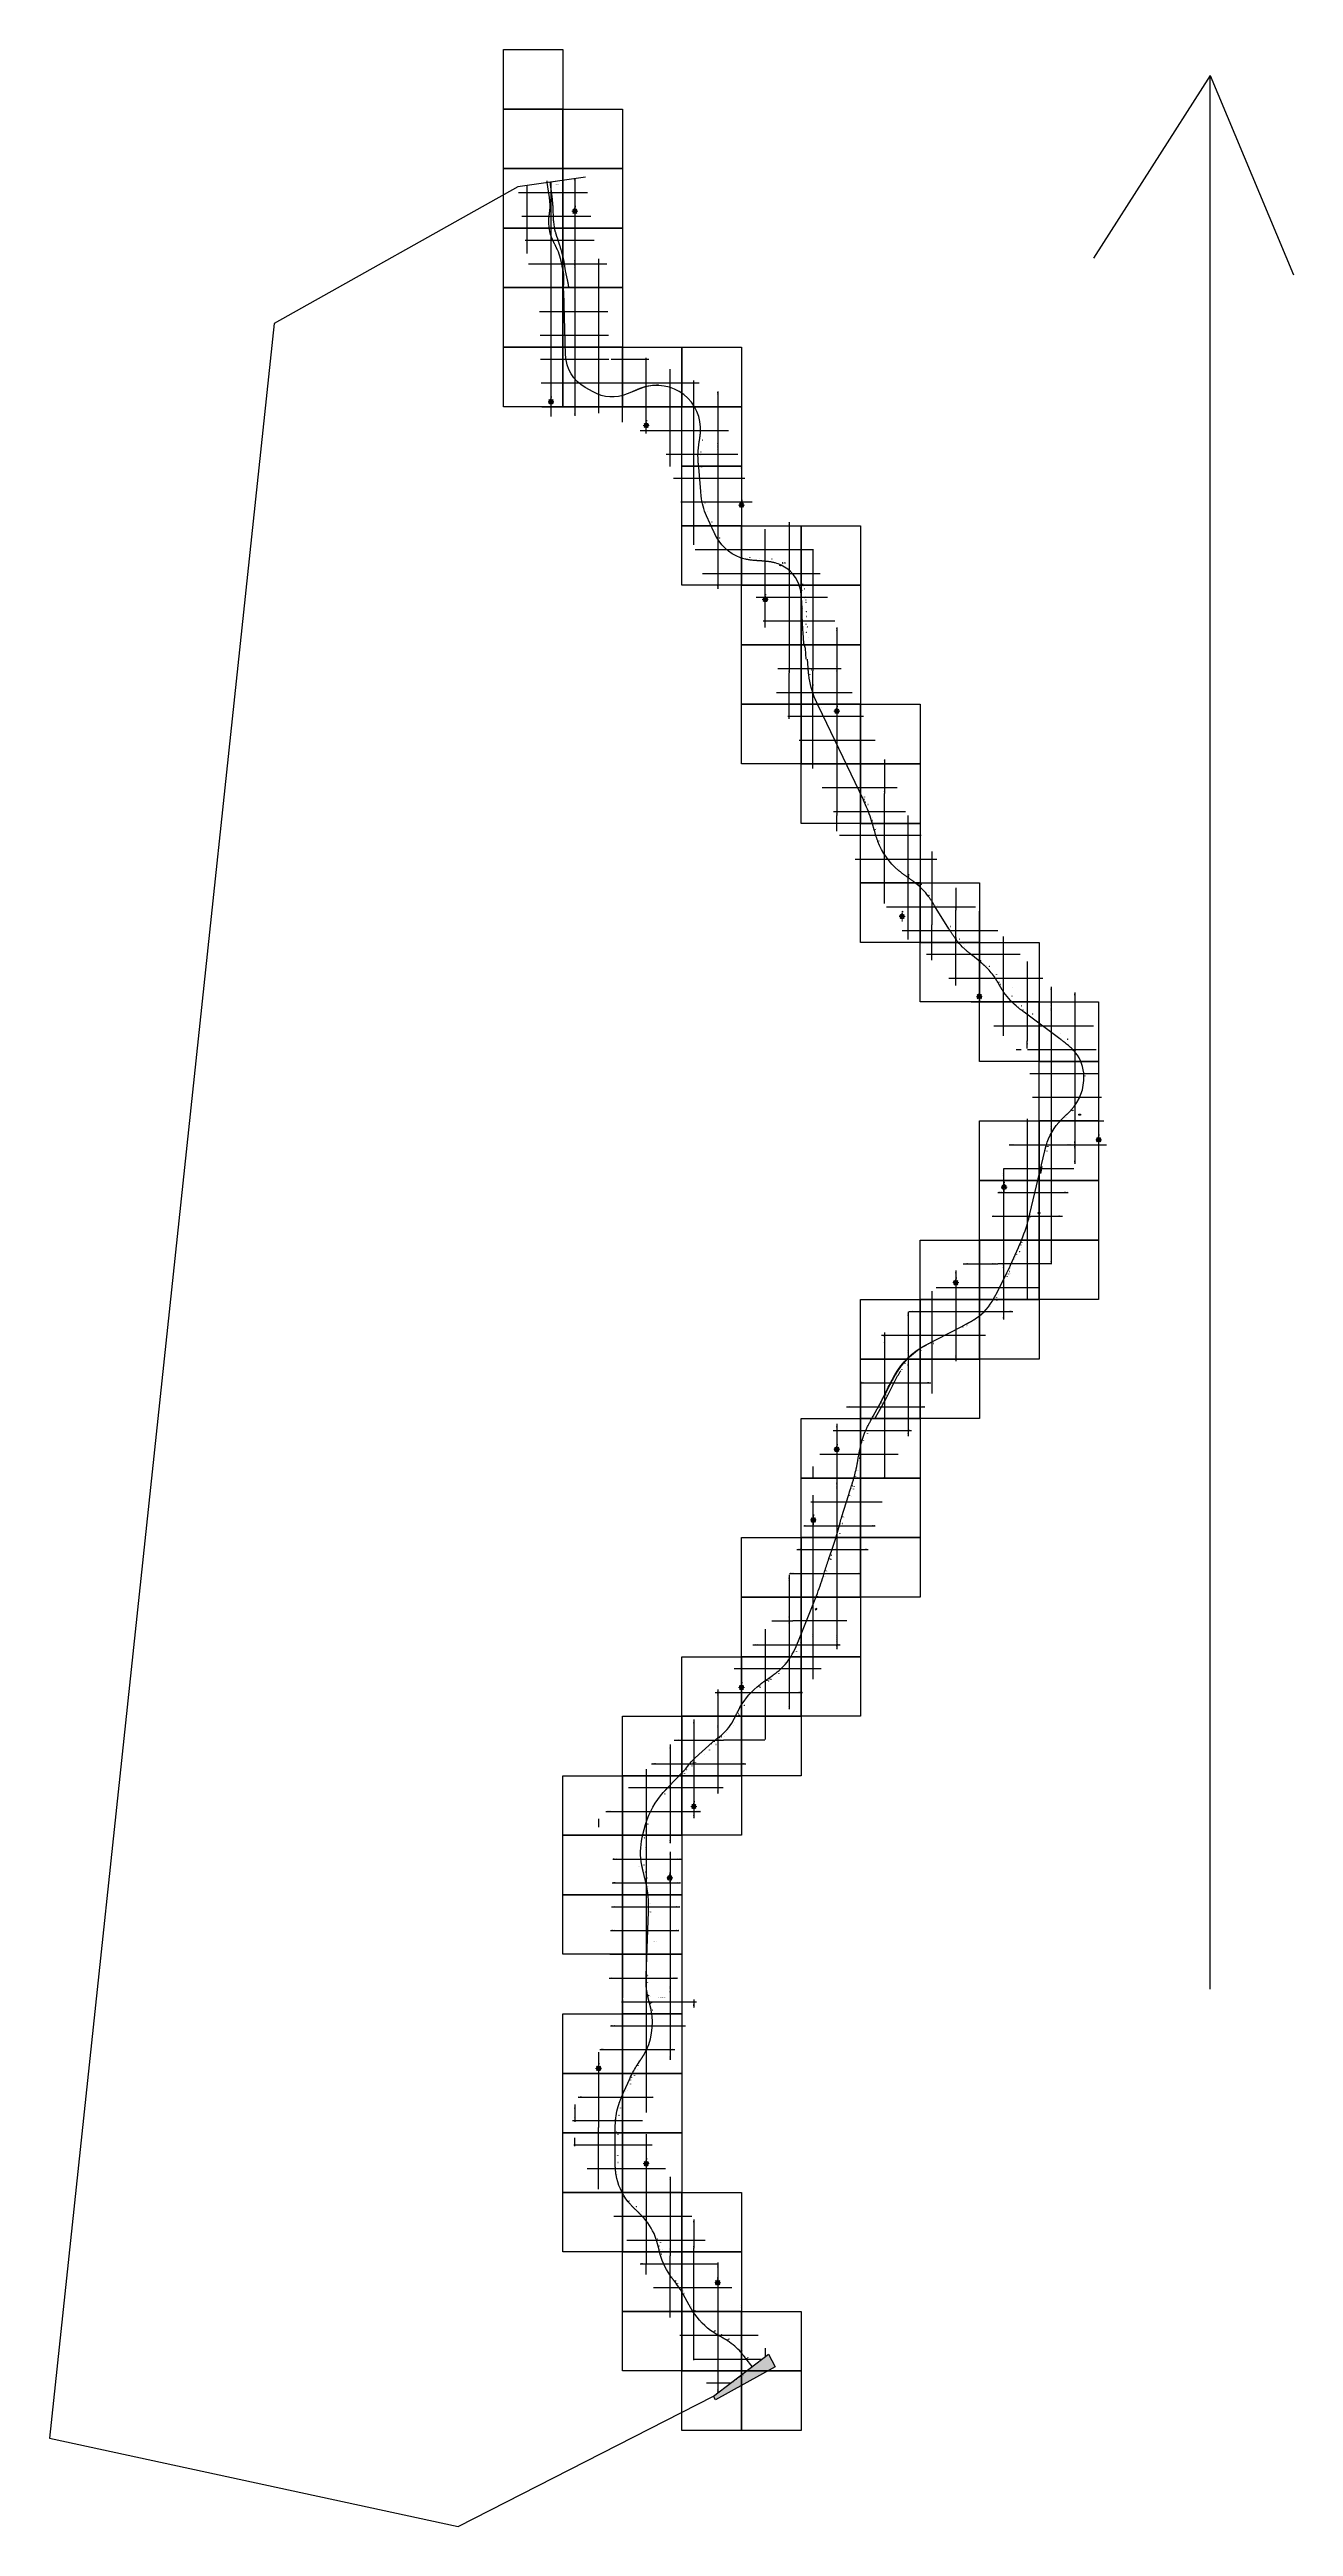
# Model space of a CAD drawing. Header units: metres. Extents: x 303118 to 359298, y 7408194 to 7460879.
# Drawn here: x 315188 to 325636, y 7408194 to 7429000 of the extents above; entities that cross this region are included whole.
import ezdxf
from ezdxf.enums import TextEntityAlignment as Align

# ---------------------------------------------------------------- set-up
doc = ezdxf.new("R2010")
doc.units = ezdxf.units.M
doc.header["$LTSCALE"] = 10
doc.header["$PDMODE"] = 3
doc.header["$PDSIZE"] = 0.5
doc.linetypes.add('DASHDOT', pattern=[25.4, 12.7, -6.35, 0, -6.35])
for name, color, linetype, lineweight in [('_AUX-OBSERVAÇÕES', 255, 'Continuous', 0), ('_AUX_DESAPROPRIAÇÃO', 210, 'Continuous', 0), ('_AUX_DESOCUPAÇÃO', 130, 'Continuous', 0), ('_AUX_PILARES', 253, 'Continuous', 0), ('_AUX_PLATAFORMA_EXISTENTE', 253, 'Continuous', 0), ('A-NORTE', 2, 'Continuous', 9), ('C-ROAD-STAN', 11, 'Continuous', 0), ('F-HZ-EIXO', 2, 'DASHDOT', 0), ('U-HZ-AMV', 3, 'Continuous', 0), ('U-HZ-EIXO L7-V2', 220, 'L7-V2_LINE', 30), ('U-HZ-MURO PROJETADO', 130, 'Continuous', 0)]:
    doc.layers.add(name, color=color, linetype=linetype, lineweight=lineweight)
for name, color, linetype in [('_GALERIA A DEMOLIR', 125, 'Continuous'), ('A-ARTICULAÇÃO', 255, 'Continuous'), ('A-IMAGENS', 255, 'Continuous'), ('A-MALHA PAR', 8, 'Continuous'), ('A-MALHA ÍMPAR', 8, 'Continuous'), ('DESOCUPAÇÃO', 4, 'Continuous')]:
    doc.layers.add(name, color=color, linetype=linetype)
doc.layers.add('A-MODELAGEM_FEATURE LINE', color=255, linetype='Continuous', plot=False)
doc.layers.add('A-VIEWPORTS', color=4, linetype='Continuous', plot=False)
doc.styles.add('Arial', font='arial.ttf')
doc.styles.add('DIM', font='arial.ttf', dxfattribs={"width": 0.8})
doc.styles.add('R200', font='simplex.shx', dxfattribs={"height": 5})
doc.styles.get("Standard").update_dxf_attribs({"font": 'arial.ttf'})
doc.linetypes.add('L7-V2_LINE', pattern='A,3.5,-0.25,["L7-V2",Standard,S=0.175,R=0,X=-0.05,Y=-0.1],-0.75', length=4.5)
picture_1 = doc.add_image_def('image1.jpg', size_in_pixel=(5000, 5000))
picture_2 = doc.add_image_def('image2.jpg', size_in_pixel=(5000, 5000))
picture_3 = doc.add_image_def('image3.jpg', size_in_pixel=(5000, 5000))
picture_4 = doc.add_image_def('image4.jpg', size_in_pixel=(5000, 5000))
picture_5 = doc.add_image_def('image5.jpg', size_in_pixel=(5000, 5000))
picture_6 = doc.add_image_def('image6.jpg', size_in_pixel=(5000, 5000))
picture_7 = doc.add_image_def('image7.jpg', size_in_pixel=(5000, 5000))
picture_8 = doc.add_image_def('image8.jpg', size_in_pixel=(5000, 5000))
picture_9 = doc.add_image_def('image9.jpg', size_in_pixel=(5000, 5000))
picture_10 = doc.add_image_def('image10.jpg', size_in_pixel=(5000, 5000))
picture_11 = doc.add_image_def('image11.jpg', size_in_pixel=(5000, 5000))
picture_12 = doc.add_image_def('image12.jpg', size_in_pixel=(5000, 5000))
picture_13 = doc.add_image_def('image13.jpg', size_in_pixel=(5000, 5000))
picture_14 = doc.add_image_def('image14.jpg', size_in_pixel=(5000, 5000))
picture_15 = doc.add_image_def('image15.jpg', size_in_pixel=(5000, 5000))
picture_16 = doc.add_image_def('image16.jpg', size_in_pixel=(5000, 5000))
picture_17 = doc.add_image_def('image17.jpg', size_in_pixel=(5000, 5000))
picture_18 = doc.add_image_def('image18.jpg', size_in_pixel=(5000, 5000))
picture_19 = doc.add_image_def('image19.jpg', size_in_pixel=(5000, 5000))
picture_20 = doc.add_image_def('image20.jpg', size_in_pixel=(5000, 5000))
picture_21 = doc.add_image_def('image21.jpg', size_in_pixel=(5000, 5000))
picture_22 = doc.add_image_def('image22.jpg', size_in_pixel=(5000, 5000))
picture_23 = doc.add_image_def('image23.jpg', size_in_pixel=(5000, 5000))
picture_24 = doc.add_image_def('image24.jpg', size_in_pixel=(5000, 5000))
picture_25 = doc.add_image_def('image25.jpg', size_in_pixel=(5000, 5000))
picture_26 = doc.add_image_def('image26.jpg', size_in_pixel=(5000, 5000))
picture_27 = doc.add_image_def('image27.jpg', size_in_pixel=(5000, 5000))
picture_28 = doc.add_image_def('image28.jpg', size_in_pixel=(5000, 5000))
picture_29 = doc.add_image_def('image29.jpg', size_in_pixel=(5000, 5000))
picture_30 = doc.add_image_def('image30.jpg', size_in_pixel=(5000, 5000))
picture_31 = doc.add_image_def('image31.jpg', size_in_pixel=(5000, 5000))
picture_32 = doc.add_image_def('image32.jpg', size_in_pixel=(5000, 5000))
picture_33 = doc.add_image_def('image33.jpg', size_in_pixel=(5000, 5000))
picture_34 = doc.add_image_def('image34.jpg', size_in_pixel=(5000, 5000))
picture_35 = doc.add_image_def('image35.jpg', size_in_pixel=(5000, 5000))
picture_36 = doc.add_image_def('image36.jpg', size_in_pixel=(5000, 5000))
picture_37 = doc.add_image_def('image37.jpg', size_in_pixel=(5000, 5000))
picture_38 = doc.add_image_def('image38.jpg', size_in_pixel=(5000, 5000))
picture_39 = doc.add_image_def('image39.jpg', size_in_pixel=(5000, 5000))
picture_40 = doc.add_image_def('image40.jpg', size_in_pixel=(5000, 5000))
picture_41 = doc.add_image_def('image41.jpg', size_in_pixel=(5000, 5000))
picture_42 = doc.add_image_def('image42.jpg', size_in_pixel=(5000, 5000))
picture_43 = doc.add_image_def('image43.jpg', size_in_pixel=(5000, 5000))
picture_44 = doc.add_image_def('image44.jpg', size_in_pixel=(5000, 5000))
picture_45 = doc.add_image_def('image45.jpg', size_in_pixel=(5000, 5000))
picture_46 = doc.add_image_def('image46.jpg', size_in_pixel=(5000, 5000))
picture_47 = doc.add_image_def('image47.jpg', size_in_pixel=(5000, 5000))
picture_48 = doc.add_image_def('image48.jpg', size_in_pixel=(5000, 5000))
picture_49 = doc.add_image_def('image49.jpg', size_in_pixel=(5000, 5000))
picture_50 = doc.add_image_def('image50.jpg', size_in_pixel=(5000, 5000))
picture_51 = doc.add_image_def('image51.jpg', size_in_pixel=(5000, 5000))
picture_52 = doc.add_image_def('image52.jpg', size_in_pixel=(5000, 5000))
picture_53 = doc.add_image_def('image53.jpg', size_in_pixel=(5000, 5000))
picture_54 = doc.add_image_def('image54.jpg', size_in_pixel=(5000, 5000))
picture_55 = doc.add_image_def('image55.jpg', size_in_pixel=(5000, 5000))
picture_56 = doc.add_image_def('image56.jpg', size_in_pixel=(5000, 5000))
picture_57 = doc.add_image_def('image57.jpg', size_in_pixel=(5000, 5000))
picture_58 = doc.add_image_def('image58.jpg', size_in_pixel=(5000, 5000))
picture_59 = doc.add_image_def('image59.jpg', size_in_pixel=(5000, 5000))
picture_60 = doc.add_image_def('image60.jpg', size_in_pixel=(5000, 5000))
picture_61 = doc.add_image_def('image61.jpg', size_in_pixel=(5000, 5000))
picture_62 = doc.add_image_def('image62.jpg', size_in_pixel=(5000, 5000))
picture_63 = doc.add_image_def('image63.jpg', size_in_pixel=(5000, 5000))
picture_64 = doc.add_image_def('image64.jpg', size_in_pixel=(5000, 5000))
picture_65 = doc.add_image_def('image65.jpg', size_in_pixel=(5000, 5000))
picture_66 = doc.add_image_def('image66.jpg', size_in_pixel=(5000, 5000))
picture_67 = doc.add_image_def('image67.jpg', size_in_pixel=(5000, 5000))
picture_68 = doc.add_image_def('image68.jpg', size_in_pixel=(5000, 5000))
picture_69 = doc.add_image_def('image69.jpg', size_in_pixel=(5000, 5000))
picture_70 = doc.add_image_def('image70.jpg', size_in_pixel=(5000, 5000))
picture_71 = doc.add_image_def('image71.jpg', size_in_pixel=(5000, 5000))
picture_72 = doc.add_image_def('image72.jpg', size_in_pixel=(5000, 5000))
picture_73 = doc.add_image_def('image73.jpg', size_in_pixel=(5000, 5000))
picture_74 = doc.add_image_def('image74.jpg', size_in_pixel=(5000, 5000))
picture_75 = doc.add_image_def('image75.jpg', size_in_pixel=(5000, 5000))
picture_76 = doc.add_image_def('image76.jpg', size_in_pixel=(5000, 5000))
picture_77 = doc.add_image_def('image77.jpg', size_in_pixel=(5000, 5000))
picture_78 = doc.add_image_def('image78.jpg', size_in_pixel=(5000, 5000))
picture_79 = doc.add_image_def('image79.jpg', size_in_pixel=(5000, 5000))
picture_80 = doc.add_image_def('image80.jpg', size_in_pixel=(5000, 5000))
picture_81 = doc.add_image_def('image81.jpg', size_in_pixel=(5000, 5000))
picture_82 = doc.add_image_def('image82.jpg', size_in_pixel=(5000, 5000))
picture_83 = doc.add_image_def('image83.jpg', size_in_pixel=(5000, 5000))
picture_84 = doc.add_image_def('image84.jpg', size_in_pixel=(5000, 5000))
picture_85 = doc.add_image_def('image85.jpg', size_in_pixel=(5000, 5000))
picture_86 = doc.add_image_def('image86.jpg', size_in_pixel=(5000, 5000))

# ---------------------------------------------------------------- blocks, each defined once
blk = doc.blocks.new('*X75')
at = {"color": 0}
for p, q in [((142.8, -426.3), (147.6, -421.4)), ((143, -425.6), (147.6, -420.9)), ((143.2, -424.8), (147.6, -420.4)), ((143.4, -424.1), (147.6, -419.8)), ((143.6, -423.4), (147.6, -419.3)), ((143.8, -422.6), (147.6, -418.8)), ((144, -421.9), (147.6, -418.2)), ((144.2, -421.2), (147.6, -417.7)), ((144.4, -420.4), (147.6, -417.2)), ((144.6, -419.7), (147.6, -416.7)), ((144.8, -419), (147.6, -416.1)), ((145, -418.3), (147.6, -415.6)), ((145.2, -417.5), (147.6, -415.1)), ((145.4, -416.8), (147.6, -414.5)), ((145.6, -416.1), (147.6, -414)), ((145.8, -415.3), (147.6, -413.5)), ((146, -414.6), (147.6, -412.9)), ((146.2, -413.9), (147.6, -412.4)), ((146.4, -413.1), (147.6, -411.9)), ((146.6, -412.4), (147.6, -411.3)), ((146.8, -411.7), (147.6, -410.8)), ((147, -411), (147.6, -410.3)), ((147.2, -410.2), (147.6, -409.8)), ((147.4, -409.5), (147.6, -409.2)), ((147.6, -408.8), (147.6, -408.7))]:
    blk.add_line(p, q, dxfattribs=at)
blk = doc.blocks.new('NORTE')
at = {"layer": 'A-NORTE'}
for p, q in [((-9, 42), (-25, 42)), ((-7, 48), (-17, 59)), ((-7, 35), (-17, 24)), ((0, 73), (0, 35)), ((0, 29), (0, 0)), ((7, 48), (17, 59)), ((7, 35), (17, 24)), ((9, 42), (25, 42))]:
    blk.add_line(p, q, dxfattribs=at)
for points in [[(-19, 42, 1), (19, 42, 0.359415), (4, 60, 1)], [(-4, 60, 0.359415), (-19, 42, 1)]]:
    blk.add_lwpolyline(points, format="xyb", dxfattribs=at)
blk.add_lwpolyline([(-12, 30), (0, 73), (12, 30), (0, 42), (-12, 30)], dxfattribs=at)
for start, end in [(105.027, 180), (180, 0), (0, 74.973)]:
    blk.add_arc((0, 42), 16.3, start, end, dxfattribs=at)
at = {"layer": 'A-NORTE', "xscale": 2.329019315242768, "yscale": 2.329019315242768, "zscale": 2.329019315242768}
blk.add_blockref('*X75', (-344, 1024), dxfattribs=at)
at = {"layer": 'A-NORTE', "style": 'R200'}
blk.add_attdef('N', (-2, 77), '', height=9.44, dxfattribs=at)

msp = doc.modelspace()

# ---------------------------------------------------------------- hatches: boundary and pattern name
h = msp.add_hatch(color=255)
h.dxf.hatch_style = 1
h.paths.add_polyline_path([(321346.151, 7424687.605), (321345.558, 7424687.388), (321347.924, 7424681.819), (321348.504, 7424682.054)])
h.paths.add_polyline_path([(321364.002, 7424691.663), (321364.727, 7424691.784), (321365.662, 7424685.995), (321365.004, 7424685.885)])
h.paths.add_polyline_path([(321321.947, 7424667.118), (321322.309, 7424667.675), (321327.554, 7424664.56), (321327.189, 7424663.977)])
at = {"layer": 'A-VIEWPORTS'}
h = msp.add_hatch(color=255, dxfattribs=at)
h.dxf.hatch_style = 1
h.paths.add_polyline_path([(320781.115, 7409257.872), (320764.953, 7409287.279), (321225.561, 7409640.933), (321284.142, 7409534.351)])
at = {"layer": 'U-HZ-AMV', "ltscale": 5}
msp.add_hatch(color=256, dxfattribs=at).paths.add_polyline_path([(321508.459, 7424458.859, 1), (321508.875, 7424457.245, 1)])

# ---------------------------------------------------------------- linework, layer by layer
for p, q in [((320645.476, 7425491.786), (320645.476, 7425491.786)), ((321346.151, 7424687.605), (321347.508, 7424690.334)), ((320513.346, 7410148.281), (320513.345, 7410148.28)), ((320513.346, 7410148.28), (320513.345, 7410148.28))]:
    msp.add_line(p, q)
for points in [[(319689.939, 7427927.18), (319121.435, 7427847.941), (317075.006, 7426699.108), (315188.206, 7408936.686), (318621.359, 7408193.809), (320764.955, 7409287.274), (321225.561, 7409640.933)], [(323832.626, 7420056.828), (323847.626, 7420056.828), (323847.626, 7420047.828), (323832.626, 7420047.828), (323832.626, 7420056.828)], [(323491.76, 7419231.846), (323507.26, 7419231.846), (323507.26, 7419221.846), (323491.76, 7419221.846), (323491.76, 7419231.846)]]:
    msp.add_lwpolyline(points)
at = {"color": 255}
for points, elevation in [([(321321.947, 7424667.118), (321322.309, 7424667.675), (321327.554, 7424664.56), (321327.189, 7424663.977)], 795.093), ([(321364.002, 7424691.663), (321364.727, 7424691.784), (321365.662, 7424685.995), (321365.004, 7424685.885)], 789.765)]:
    msp.add_lwpolyline(points, close=True, dxfattribs=dict(at, elevation=elevation))
msp.add_lwpolyline([(321346.151, 7424687.605), (321345.558, 7424687.388), (321347.924, 7424681.819), (321348.504, 7424682.054)], close=True, dxfattribs=at)
at = {"const_width": 0.2}
for points in [[(321445.357, 7424599.318), (321444.727, 7424600.041), (321442.535, 7424598.13), (321443.184, 7424597.386)], [(321448.79, 7424602.161), (321448.16, 7424602.884), (321445.968, 7424600.973), (321446.617, 7424600.229)], [(321516.557, 7424421.341), (321516.437, 7424422.292), (321513.552, 7424421.929), (321513.675, 7424420.949)]]:
    msp.add_lwpolyline(points, dxfattribs=at)
at = {"layer": '_AUX_DESOCUPAÇÃO'}
msp.add_line((319437.043, 7427891.931), (319401.235, 7427886.94), dxfattribs=at)
at = {"layer": '_AUX_PILARES', "const_width": 0.1}
for points in [[(320577.389, 7414628.029), (320577.404, 7414630.554), (320598.703, 7414630.581), (320598.676, 7414628.078), (320577.389, 7414628.029)], [(320577.427, 7414606.529), (320577.442, 7414609.054), (320598.741, 7414609.081), (320598.715, 7414606.578)], [(320579.103, 7414628.63), (320579.124, 7414629.914), (320580.376, 7414629.894), (320580.368, 7414628.615)], [(320579.141, 7414607.13), (320579.163, 7414608.414), (320580.414, 7414608.394), (320580.406, 7414607.115)], [(320594.407, 7414628.709), (320594.42, 7414629.944), (320595.71, 7414629.936), (320595.707, 7414628.716)], [(320594.445, 7414607.209), (320594.458, 7414608.444), (320595.748, 7414608.436), (320595.745, 7414607.216)]]:
    msp.add_lwpolyline(points, close=True, dxfattribs=at)
for points in [[(320577.397, 7414629.292), (320598.69, 7414629.33)], [(320577.435, 7414607.792), (320598.728, 7414607.83)]]:
    msp.add_lwpolyline(points, dxfattribs=at)
at = {"layer": '_AUX_PLATAFORMA_EXISTENTE'}
msp.add_line((321099.539, 7409545.452), (321099.551, 7409545.436), dxfattribs=at)
for centre, radius in [((323740.381, 7420686.945), 1.762), ((323784.874, 7420088.511), 2.049), ((321099.545, 7409545.444), 0.0101)]:
    msp.add_circle(centre, radius, dxfattribs=at)
at = {"layer": '_GALERIA A DEMOLIR', "ltscale": 0.05, "elevation": 662.383}
msp.add_lwpolyline([(321619.626, 7415895.537), (321622.018, 7415892.55), (321633.462, 7415901.76), (321631.86, 7415905.684), (321619.642, 7415895.517)], close=True, dxfattribs=at)
at = {"layer": 'A-IMAGENS'}
msp.add_line((323521.692, 7419617.67), (323512.107, 7419558.93), dxfattribs=at)
at = {"layer": 'A-MALHA PAR'}
for p, q in [((319800, 7427241.536), (319800, 7425944.192)), ((319299.315, 7427000), (319873.463, 7427000)), ((319400, 7427155.351), (319400, 7425917.942)), ((319600, 7427198.443), (319600, 7425922.472)), ((319607.225, 7427200), (319868.932, 7427200)), ((319303.846, 7426800), (319877.993, 7426800)), ((319308.376, 7426600), (319882.523, 7426600)), ((319312.906, 7426400), (319887.053, 7426400)), ((319317.436, 7426200), (319858.517, 7426200)), ((319321.967, 7426000), (319812.766, 7426000)), ((320368.791, 7425600), (320968.648, 7425600)), ((320400, 7425497.175), (320400, 7425724.622)), ((320600, 7424838.231), (320600, 7425696.054)), ((320800, 7425667.485), (320800, 7424470.547)), ((320429.494, 7425400), (321029.351, 7425400)), ((321000, 7425496.703), (321000, 7424531.25)), ((320490.197, 7425200), (321090.054, 7425200)), ((320550.901, 7425000), (321136.554, 7425000)), ((320611.604, 7424800), (321132.274, 7424800)), ((320672.307, 7424600), (321127.995, 7424600)), ((321400, 7423378.533), (321400, 7423764.455)), ((321600, 7422960.8), (321600, 7423780.707)), ((321800, 7423796.959), (321800, 7422565.035)), ((321293.967, 7423600), (321930.364, 7423600)), ((321389.722, 7423400), (322026.118, 7423400)), ((322000, 7423454.553), (322000, 7422657.782)), ((321485.477, 7423200), (322121.873, 7423200)), ((321581.232, 7423000), (322217.628, 7423000)), ((322200, 7423036.819), (322200, 7422750.53)), ((321676.987, 7422800), (322306.677, 7422800)), ((321772.742, 7422600), (321875.399, 7422600)), ((322847.953, 7421800), (322964.478, 7421800)), ((322525.56, 7421600), (323153.238, 7421600)), ((322600, 7421349.905), (322600, 7421646.18)), ((322800, 7421137.995), (322800, 7421770.252)), ((323000, 7420926.086), (323000, 7421762.363)), ((322552.72, 7421400), (323341.998, 7421400)), ((323200, 7420714.176), (323200, 7421550.453)), ((322741.48, 7421200), (323530.757, 7421200)), ((323400, 7421338.544), (323400, 7420674.397)), ((322930.24, 7421000), (323623.378, 7421000)), ((323600, 7421126.634), (323600, 7420965.923)), ((323118.999, 7420800), (323486.169, 7420800)), ((323307.759, 7420600), (323348.961, 7420600)), ((323295.585, 7420000), (323430.905, 7420000)), ((323400, 7420017.348), (323400, 7418694.185)), ((323248.075, 7419800), (323787.198, 7419800)), ((323600, 7419905.081), (323600, 7418797.89)), ((323800, 7419792.814), (323800, 7419639.829)), ((323200, 7419597.617), (323200, 7418780.223)), ((323200.566, 7419600), (323790.539, 7419600)), ((323153.057, 7419400), (323743.029, 7419400)), ((323105.547, 7419200), (323695.52, 7419200)), ((323058.038, 7419000), (323648.011, 7419000)), ((323600.501, 7418800), (323154.028, 7418800)), ((322200, 7418164.871), (322200, 7416994.019)), ((322104.827, 7418000), (322376.95, 7418000)), ((322400, 7417978.524), (322400, 7417351.732)), ((321993.005, 7417800), (322591.604, 7417800)), ((322000, 7417812.511), (322000, 7416868.35)), ((322600, 7417792.177), (322600, 7417709.445)), ((321800, 7417454.798), (321800, 7416932.142)), ((321881.184, 7417600), (322538.809, 7417600)), ((321769.362, 7417400), (322426.987, 7417400)), ((321600, 7417097.085), (321600, 7416995.934)), ((321657.541, 7417200), (322315.166, 7417200)), ((322203.344, 7417000), (321587.253, 7417000)), ((321254.481, 7415800), (321431.75, 7415800)), ((321400, 7415812.681), (321400, 7415058.599)), ((321096.335, 7415600), (321828.101, 7415600)), ((321200, 7415731.101), (321200, 7414805.667)), ((321600, 7415732.8), (321600, 7415311.531)), ((321800, 7415652.919), (321800, 7415564.462)), ((320938.19, 7415400), (321669.955, 7415400)), ((321000, 7415478.169), (321000, 7414638.631)), ((320780.044, 7415200), (321511.81, 7415200)), ((320800, 7415225.237), (320800, 7414851.274)), ((321353.664, 7415000), (320660.117, 7415000)), ((321195.519, 7414800), (320848.225, 7414800)), ((321037.373, 7414600), (321036.334, 7414600)), ((319920.202, 7413800), (320494.507, 7413800)), ((320000, 7413865.732), (320000, 7412631.67)), ((320200, 7413863.577), (320200, 7412667.141)), ((320400, 7413861.421), (320400, 7412702.612)), ((319913.684, 7413600), (320487.988, 7413600)), ((319907.165, 7413400), (320481.47, 7413400)), ((319900.646, 7413200), (320474.951, 7413200)), ((319894.127, 7413000), (320468.432, 7413000)), ((319887.609, 7412800), (320461.914, 7412800)), ((319593.143, 7411400), (320250.027, 7411400)), ((319600, 7411387.677), (319600, 7411458.752)), ((319800, 7411028.262), (319800, 7411544.148)), ((320000, 7410668.846), (320000, 7411540.191)), ((320200, 7411489.903), (320200, 7410402.909)), ((319704.435, 7411200), (320361.319, 7411200)), ((319815.727, 7411000), (320472.611, 7411000)), ((320400, 7411130.487), (320400, 7410467.78)), ((319927.018, 7410800), (320583.903, 7410800)), ((320600, 7410771.072), (320600, 7410532.65)), ((320038.31, 7410600), (320695.194, 7410600)), ((320149.602, 7410400), (320191.031, 7410400))]:
    msp.add_line(p, q, dxfattribs=at)
at = {"layer": 'A-MALHA ÍMPAR'}
for p, q in [((319200, 7427285.452), (319200, 7427858.891)), ((319400, 7427886.768), (319400, 7427155.351)), ((319600, 7427914.644), (319600, 7427198.443)), ((319128.281, 7427800), (319707.83, 7427800)), ((319156.157, 7427600), (319735.706, 7427600)), ((319184.034, 7427400), (319763.583, 7427400)), ((319211.911, 7427200), (319607.225, 7427200)), ((319904.267, 7426400), (320223.049, 7426400)), ((320000, 7425870.498), (320000, 7426505.818)), ((320200, 7425775.615), (320200, 7426410.935)), ((319858.517, 7426200), (320644.619, 7426200)), ((320400, 7425724.622), (320400, 7426316.051)), ((320600, 7425696.054), (320600, 7426221.168)), ((319812.766, 7426000), (320986.725, 7426000)), ((320800, 7426126.284), (320800, 7425667.485)), ((321000, 7426031.401), (321000, 7426027.982)), ((320148.599, 7425800), (320891.841, 7425800)), ((321200, 7424144.346), (321200, 7424970.517)), ((321297.138, 7425000), (321540.152, 7425000)), ((321400, 7425031.22), (321400, 7423764.455)), ((321132.274, 7424800), (321600.855, 7424800)), ((321600, 7424802.818), (321600, 7423780.707)), ((321127.995, 7424600), (321661.558, 7424600)), ((321123.715, 7424400), (321722.262, 7424400)), ((321183.108, 7424200), (321782.965, 7424200)), ((321800, 7424143.874), (321800, 7423796.959)), ((321243.811, 7424000), (321843.668, 7424000)), ((321304.515, 7423800), (321837.427, 7423800)), ((322000, 7422129.872), (322000, 7422657.782)), ((322200, 7421826.536), (322200, 7422750.53)), ((321800, 7422433.208), (321800, 7422565.035)), ((321875.399, 7422600), (322377.565, 7422600)), ((322400, 7421523.2), (322400, 7422565.973)), ((321821.895, 7422400), (322509.432, 7422400)), ((322600, 7422262.637), (322600, 7421646.18)), ((321953.762, 7422200), (322641.299, 7422200)), ((322085.629, 7422000), (322773.166, 7422000)), ((322217.496, 7421800), (322847.953, 7421800)), ((322800, 7421959.301), (322800, 7421770.252)), ((322349.363, 7421600), (322525.56, 7421600)), ((323600, 7420965.923), (323600, 7419905.081)), ((323623.378, 7421000), (323934.269, 7421000)), ((323800, 7421077.988), (323800, 7419792.814)), ((323486.169, 7420800), (323956.351, 7420800)), ((323400, 7420608.562), (323400, 7420674.397)), ((323400.945, 7420600), (323978.433, 7420600)), ((323423.027, 7420400), (324000.516, 7420400)), ((324000, 7420404.669), (324000, 7419742.37)), ((323445.11, 7420200), (324022.598, 7420200)), ((323467.192, 7420000), (324044.68, 7420000)), ((323787.198, 7419800), (324066.762, 7419800)), ((322800, 7418744.893), (322800, 7417983.346)), ((322863.202, 7418800), (323154.028, 7418800)), ((323000, 7418866.262), (323000, 7418157.729)), ((323200, 7418780.223), (323200, 7418332.111)), ((323400, 7418694.185), (323400, 7418506.493)), ((322600, 7418570.511), (322600, 7417792.177)), ((322633.821, 7418600), (323507.243, 7418600)), ((322400, 7418396.129), (322400, 7417978.524)), ((322404.44, 7418400), (323277.862, 7418400)), ((322175.059, 7418200), (323048.481, 7418200)), ((322200, 7418221.746), (322200, 7418164.871)), ((322819.1, 7418000), (322376.95, 7418000)), ((321600, 7416856.929), (321600, 7415732.8)), ((321800, 7416932.142), (321800, 7415652.919)), ((322000, 7416868.35), (322000, 7416189.998)), ((321523.333, 7416600), (322122.343, 7416600)), ((321583.013, 7416800), (322182.022, 7416800)), ((321463.654, 7416400), (322062.664, 7416400)), ((321400, 7416186.679), (321400, 7415812.681)), ((321403.975, 7416200), (322002.985, 7416200)), ((321344.296, 7416000), (321943.306, 7416000)), ((321883.626, 7415800), (321431.75, 7415800)), ((320600, 7414971.822), (320600, 7414142.744)), ((320627.036, 7415000), (320660.117, 7415000)), ((320400, 7414763.375), (320400, 7413934.297)), ((320435.141, 7414800), (320848.225, 7414800)), ((320800, 7414851.274), (320800, 7414351.191)), ((320200, 7414554.928), (320200, 7413863.577)), ((320243.246, 7414600), (321036.334, 7414600)), ((321000, 7414638.631), (321000, 7414559.638)), ((320000, 7414346.481), (320000, 7413875.604)), ((320051.35, 7414400), (320846.831, 7414400)), ((319800, 7414138.034), (319800, 7414067.499)), ((319859.455, 7414200), (320654.936, 7414200)), ((320463.041, 7414000), (319870.35, 7414000)), ((320200, 7412667.141), (320200, 7411671.111)), ((320400, 7412702.612), (320400, 7412112.126)), ((319990.983, 7412600), (320621.25, 7412600)), ((320000, 7412619.882), (320000, 7411540.191)), ((320600, 7412619.739), (320600, 7412553.141)), ((319900.284, 7412400), (320530.551, 7412400)), ((319800, 7412178.867), (319800, 7411544.148)), ((319809.584, 7412200), (320439.851, 7412200)), ((319718.884, 7412000), (320349.151, 7412000)), ((320167.751, 7411600), (319581.15, 7411600)), ((319600, 7411737.852), (319600, 7411591.451)), ((319628.184, 7411800), (320258.451, 7411800)), ((320191.031, 7410400), (320806.486, 7410400)), ((320200, 7410309.431), (320200, 7410402.909)), ((320400, 7409950.015), (320400, 7410467.78)), ((320600, 7409590.599), (320600, 7410532.65)), ((320800, 7410411.656), (320800, 7409314.181)), ((320260.894, 7410200), (320917.778, 7410200)), ((320372.185, 7410000), (321029.07, 7410000)), ((321000, 7410052.241), (321000, 7409467.744)), ((320483.477, 7409800), (321140.362, 7409800)), ((320594.769, 7409600), (321172.25, 7409600)), ((321200, 7409692.825), (321200, 7409621.307)), ((320706.061, 7409400), (320911.77, 7409400))]:
    msp.add_line(p, q, dxfattribs=at)
at = {"layer": 'A-MODELAGEM_FEATURE LINE'}
for points in [[(321544.579, 7423879.585), (321537.197, 7423969.146), (321524.762, 7424011.73), (321517.429, 7424102.365, -0.00890487), (321511.797, 7424191.749, -0.01222538), (321510.53, 7424253.098, 0.017708807), (321507.742, 7424341.216), (321505.953, 7424367.862, 0.000638511), (321504.908, 7424383.127, 0.001277023), (321504.359, 7424390.722, 0.002554046), (321503.349, 7424403.358, 0.003192568), (321502.428, 7424413.413, 0.004469597), (321501.141, 7424425.439, 0.005108139), (321499.819, 7424435.893, 0.006385179), (321498.069, 7424447.567, 0.007023749), (321496.203, 7424458.088, 0.008300805), (321493.825, 7424469.453, 0.008939414), (321491.266, 7424479.88, 0.22128603), (321334.313, 7424668.45, 0.042670898), (321283.408, 7424687.367, 0.009564194), (321271.212, 7424690.499, 0.00888094), (321257.912, 7424693.397, 0.007514631), (321245.592, 7424695.66, 0.006831424), (321231.923, 7424697.768, 0.005465133), (321219.679, 7424699.35, 0.004781963), (321205.599, 7424700.875, 0.003415685), (321193.824, 7424701.956, 0.002732538), (321179.034, 7424703.13, 0.001366268), (321170.145, 7424703.763, 0.000683133), (321152.284, 7424704.96, -0.000562389), (321136.036, 7424706.046, -0.001124779), (321127.882, 7424706.618, -0.002249558), (321114.285, 7424707.665, -0.002811954), (321103.38, 7424708.615, -0.003936738), (321090.289, 7424709.935, -0.004499147), (321078.817, 7424711.287, -0.005623938), (321065.953, 7424713.068, -0.006186368), (321054.261, 7424714.969, -0.007311169), (321041.569, 7424717.386, -0.007873625), (321029.818, 7424719.995, -0.212016091), (320790.671, 7424902.604, -0.003208223), (320788.328, 7424906.95, -0.002983512), (320785.875, 7424911.639, -0.002529916), (320783.671, 7424915.968, -0.002301553), (320781.302, 7424920.733, -0.001842944), (320779.229, 7424924.991, -0.001612998), (320776.903, 7424929.855, -0.001152476), (320774.989, 7424933.914, -0.000922036), (320772.626, 7424938.979, -0.000461039), (320771.218, 7424942.02, -0.00023052), (320768.422, 7424948.081), (320706.339, 7425082.797, -0.086041332), (320661.957, 7425249.517), (320658.474, 7425288.766), (320640.496, 7425491.344, -0.000314464), (320639.324, 7425504.643, -0.000628925), (320638.748, 7425511.32, -0.001257739), (320637.83, 7425522.461, -0.001572), (320637.144, 7425531.411, -0.002199613), (320636.4, 7425542.171, -0.002512618), (320635.836, 7425551.628, -0.003135386), (320635.322, 7425562.257, -0.003444389), (320634.98, 7425571.971, -0.004054529), (320634.767, 7425582.548, -0.004354371), (320634.734, 7425592.431, -0.013034767), (320635.626, 7425620.763, -0.004354371), (320636.28, 7425630.624, -0.004054529), (320637.157, 7425641.167, -0.003444389), (320638.109, 7425650.84, -0.003135386), (320639.29, 7425661.416, -0.002512618), (320640.447, 7425670.819, -0.002199613), (320641.866, 7425681.511, -0.001572), (320643.114, 7425690.399, -0.001257739), (320644.73, 7425701.462, -0.000628925), (320645.725, 7425708.089, -0.000314464), (320647.73, 7425721.288), (320648.3, 7425725.024, 0.000261437), (320649.501, 7425732.919, 0.000522872), (320650.091, 7425736.846, 0.001045681), (320651.054, 7425743.384, 0.001307002), (320651.796, 7425748.594, 0.00182912), (320652.645, 7425754.834, 0.002089718), (320653.342, 7425760.276, 0.002609048), (320654.064, 7425766.373, 0.00286734), (320654.658, 7425771.9, 0.003379377), (320655.227, 7425777.904, 0.003632363), (320655.676, 7425783.47, 0.533802351), (320172.88, 7426160.8, 0.003632363), (320167.588, 7426159.02, 0.003379376), (320161.9, 7426157.017, 0.002867341), (320156.679, 7426155.105, 0.002609048), (320150.938, 7426152.931, 0.002089718), (320145.826, 7426150.94, 0.00182912), (320139.975, 7426148.608, 0.001307002), (320135.099, 7426146.63, 0.001045681), (320128.987, 7426144.116, 0.000522872), (320125.319, 7426142.594, 0.000261437), (320117.948, 7426139.522, -0.000185193), (320112.719, 7426137.339), (320039.841, 7426106.918, -0.232049735), (319754.115, 7426124.254), (319687.109, 7426162.32, -0.261680297), (319522.793, 7426435.024), (319506.701, 7426964.141), (319506.671, 7426965.115), (319506.642, 7426966.089), (319506.612, 7426967.063), (319506.583, 7426968.038), (319506.554, 7426969.013), (319506.525, 7426969.988), (319506.496, 7426970.963), (319506.468, 7426971.938), (319506.44, 7426972.914), (319506.412, 7426973.89), (319506.385, 7426974.867), (319506.359, 7426975.843), (319506.333, 7426976.82), (319506.308, 7426977.797), (319506.283, 7426978.775), (319506.259, 7426979.752), (319506.236, 7426980.73), (319506.214, 7426981.708), (319506.193, 7426982.687), (319506.172, 7426983.668), (319506.153, 7426984.647), (319506.135, 7426985.627), (319506.117, 7426986.606), (319506.101, 7426987.586), (319506.086, 7426988.567), (319506.072, 7426989.547), (319506.06, 7426990.528), (319506.049, 7426991.509), (319506.039, 7426992.49), (319506.03, 7426993.472), (319506.024, 7426994.45, -0.008075444), (319506.225, 7427014.801), (319506.251, 7427015.783), (319506.279, 7427016.764), (319506.308, 7427017.745), (319506.339, 7427018.726), (319506.371, 7427019.706), (319506.404, 7427020.686), (319506.438, 7427021.666), (319506.474, 7427022.645), (319506.511, 7427023.624), (319506.549, 7427024.603), (319506.587, 7427025.582), (319506.627, 7427026.558), (319506.668, 7427027.536), (319506.709, 7427028.514), (319506.752, 7427029.491), (319506.795, 7427030.468), (319506.839, 7427031.445), (319506.883, 7427032.422), (319506.929, 7427033.399), (319506.974, 7427034.375), (319507.021, 7427035.351), (319507.067, 7427036.326), (319507.115, 7427037.301), (319507.162, 7427038.276), (319507.21, 7427039.251), (319507.258, 7427040.226), (319507.307, 7427041.2), (319507.356, 7427042.174), (319507.404, 7427043.148), (319507.453, 7427044.121), (319507.502, 7427045.094), (319507.567, 7427046.383), (319507.631, 7427047.671), (319507.695, 7427048.959), (319507.759, 7427050.245), (319507.822, 7427051.531), (319507.884, 7427052.817), (319507.945, 7427054.102), (319508.005, 7427055.384), (319508.063, 7427056.667), (319508.12, 7427057.95), (319508.175, 7427059.232), (319508.228, 7427060.514), (319508.279, 7427061.795), (319508.328, 7427063.075), (319508.374, 7427064.355), (319508.418, 7427065.634), (319508.459, 7427066.913), (319508.498, 7427068.191), (319508.533, 7427069.469), (319508.565, 7427070.746), (319508.594, 7427072.022), (319508.619, 7427073.298), (319508.64, 7427074.573), (319508.658, 7427075.848), (319508.671, 7427077.122), (319508.68, 7427078.396), (319508.685, 7427079.668), (319508.685, 7427080.941), (319508.681, 7427082.212), (319508.672, 7427083.483), (319508.657, 7427084.758, 0.033399531), (319505.348, 7427125.995), (319505.153, 7427127.293), (319504.954, 7427128.586), (319504.749, 7427129.878), (319504.54, 7427131.171), (319504.325, 7427132.463), (319504.106, 7427133.755), (319503.882, 7427135.047), (319503.654, 7427136.339), (319503.422, 7427137.631), (319503.186, 7427138.923), (319502.946, 7427140.215), (319502.702, 7427141.507), (319502.455, 7427142.8), (319502.205, 7427144.092), (319501.952, 7427145.384), (319501.695, 7427146.676), (319501.436, 7427147.969), (319501.174, 7427149.261), (319500.91, 7427150.554), (319500.643, 7427151.847), (319500.375, 7427153.14), (319500.105, 7427154.434), (319499.832, 7427155.728), (319499.558, 7427157.025), (319499.283, 7427158.319), (319499.007, 7427159.614), (319498.73, 7427160.909), (319498.452, 7427162.205), (319498.173, 7427163.501), (319497.894, 7427164.798), (319497.614, 7427166.096), (319491.194, 7427195.892), (319490.87, 7427197.398, 0.000166666), (319489.465, 7427203.909, 0.000333332), (319488.761, 7427207.154, 0.000666648), (319487.578, 7427212.557, 0.000833285), (319486.621, 7427216.866, 0.001166422), (319485.453, 7427222.025, 0.001332871), (319484.412, 7427226.524, 0.001665283), (319483.214, 7427231.559, 0.001831133), (319482.095, 7427236.119, 0.002161643), (319480.84, 7427241.065, 0.002326104), (319479.635, 7427245.64, 0.038672891), (319454.395, 7427317.116, 0.002326104), (319452.46, 7427321.433, 0.002161643), (319450.331, 7427326.07, 0.001831133), (319448.338, 7427330.321, 0.001665283), (319446.108, 7427334.992, 0.001332871), (319444.094, 7427339.147, 0.001166422), (319441.763, 7427343.896, 0.000833285), (319439.802, 7427347.85, 0.000666648), (319437.33, 7427352.798, 0.000333332), (319435.84, 7427355.765, 0.000166666), (319432.845, 7427361.715), (319429.769, 7427367.82, -0.000185185), (319427.368, 7427372.59, -0.000370369), (319426.165, 7427374.986, -0.000740716), (319424.168, 7427378.986, -0.000925859), (319422.575, 7427382.204, -0.00129596), (319420.678, 7427386.079, -0.001480847), (319419.032, 7427389.491, -0.001849955), (319417.207, 7427393.337, -0.002034019), (319415.568, 7427396.861, -0.002400521), (319413.817, 7427400.717, -0.002582684), (319412.219, 7427404.329, -0.12243193), (319382.502, 7427579.994, -0.002582684), (319382.822, 7427583.93, -0.002400521), (319383.208, 7427588.148, -0.00203402), (319383.596, 7427592.014, -0.001849955), (319384.054, 7427596.247, -0.001480847), (319384.487, 7427600.011, -0.00129596), (319385.004, 7427604.294, -0.000925859), (319385.45, 7427607.856, -0.000740716), (319386.02, 7427612.292, -0.000370369), (319386.367, 7427614.949, -0.000185185), (319387.066, 7427620.244), (319387.4, 7427622.769, 0.000185185), (319388.096, 7427628.05, 0.000370369), (319388.44, 7427630.681, 0.000740716), (319389.004, 7427635.061, 0.000925859), (319389.441, 7427638.556, 0.00129596), (319389.946, 7427642.744, 0.001480847), (319390.366, 7427646.398, 0.001849955), (319390.81, 7427650.496, 0.00203402), (319391.183, 7427654.212, 0.002400521), (319391.553, 7427658.253, 0.002582684), (319391.857, 7427661.998, 0.039794378), (319391.663, 7427717.741, 0.002582684), (319391.332, 7427721.485, 0.002400521), (319390.935, 7427725.523, 0.002034019), (319390.536, 7427729.237, 0.001849955), (319390.064, 7427733.33, 0.001480847), (319389.618, 7427736.982, 0.00129596), (319389.084, 7427741.167, 0.000925859), (319388.622, 7427744.658, 0.000740716), (319388.029, 7427749.035, 0.000370369), (319387.666, 7427751.663, 0.000185185), (319386.933, 7427756.938), (319369.217, 7427884.042), (319367.513, 7427896.266)], [(319551.165, 7426995.413, 0.010282892), (319548.231, 7427015.972, 0.002326104), (319547.423, 7427020.767, 0.002161643), (319546.509, 7427025.912, 0.001831133), (319545.631, 7427030.63, 0.001665284), (319544.631, 7427035.805, 0.001332871), (319543.713, 7427040.408, 0.001166422), (319542.639, 7427045.655, 0.000833285), (319541.727, 7427050.022, 0.000666648), (319540.572, 7427055.469, 0.000333332), (319539.873, 7427058.735, 0.000166667), (319538.471, 7427065.256), (319522.231, 7427140.627), (319509.798, 7427219.654, 0.001604998), (319508.792, 7427224.354, 0.0002), (319507.945, 7427228.271, 0.000399996), (319506.525, 7427234.8, 0.00049999), (319505.378, 7427240.028, 0.000699947), (319503.985, 7427246.301, 0.0007999), (319502.749, 7427251.794, 0.000999701), (319501.338, 7427257.958, 0.001099524), (319500.03, 7427263.564, 0.001298913), (319498.576, 7427269.663, 0.001398435), (319497.193, 7427275.328, 0.011756548), (319484.729, 7427321.127, 0.001398435), (319483.05, 7427326.711, 0.001298913), (319481.212, 7427332.706, 0.001099524), (319479.499, 7427338.202, 0.000999701), (319477.592, 7427344.23, 0.0007999), (319475.874, 7427349.592, 0.000699947), (319473.895, 7427355.706, 0.00049999), (319472.235, 7427360.795, 0.000399996), (319470.151, 7427367.143, 0.0002), (319468.896, 7427370.949, 0.0001), (319466.386, 7427378.549), (319453.559, 7427417.358, -0.000166666), (319451.471, 7427423.682, -0.000333332), (319450.433, 7427426.837, -0.000666648), (319448.715, 7427432.093, -0.000833285), (319447.357, 7427436.292, -0.001166422), (319445.749, 7427441.331, -0.001332871), (319444.367, 7427445.736, -0.001665284), (319442.849, 7427450.682, -0.001831133), (319441.503, 7427455.179, -0.002161643), (319440.079, 7427460.077, -0.002326104), (319438.799, 7427464.63, -0.045865831), (319422.932, 7427553.026, -0.002326104), (319422.548, 7427557.739, -0.002161643), (319422.179, 7427562.827, -0.001831133), (319421.877, 7427567.511, -0.001665283), (319421.581, 7427572.677, -0.001332871), (319421.344, 7427577.288, -0.001166422), (319421.099, 7427582.571, -0.000833285), (319420.912, 7427586.98, -0.000666648), (319420.695, 7427592.506, -0.000333332), (319420.571, 7427595.824, -0.000166667), (319420.329, 7427602.48), (319418.88, 7427642.695, 0.000092593), (319418.638, 7427649.36, 0.000185185), (319418.516, 7427652.698, 0.000370367), (319418.305, 7427658.264, 0.000462955), (319418.128, 7427662.723, 0.000648106), (319417.905, 7427668.076, 0.000740661), (319417.696, 7427672.766, 0.000925689), (319417.443, 7427678.032, 0.001018141), (319417.195, 7427682.827, 0.001202841), (319416.901, 7427688.048, 0.001295054), (319416.604, 7427692.904, 0.01173687), (319412.884, 7427735.432, 0.001295054), (319412.334, 7427740.265, 0.001202841), (319411.717, 7427745.458, 0.001018141), (319411.129, 7427750.223, 0.000925689), (319410.463, 7427755.454, 0.000740661), (319409.854, 7427760.109, 0.000648106), (319409.145, 7427765.419, 0.000462955), (319408.545, 7427769.841, 0.000370367), (319407.786, 7427775.358, 0.000185185), (319407.327, 7427778.667, 0.000092593), (319406.408, 7427785.274), (319392.172, 7427887.41)], [(320302.567, 7426179.411, 0.089474166), (320172.724, 7426161.275, 0.003632363), (320167.425, 7426159.492, 0.003379376), (320161.73, 7426157.487, 0.002867341), (320156.505, 7426155.574, 0.002609048), (320150.758, 7426153.398, 0.002089718), (320145.642, 7426151.405, 0.00182912), (320139.788, 7426149.072, 0.001307002), (320134.91, 7426147.093, 0.001045681), (320128.796, 7426144.578, 0.000522872), (320125.127, 7426143.056, 0.000261437), (320117.756, 7426139.983, -0.000185193), (320112.527, 7426137.8), (320061.746, 7426116.604)], [(321089.252, 7409536.272), (321088.645, 7409537.062), (321037.774, 7409603.317, 0.000212903), (321032.116, 7409610.679, 0.000426054), (321029.288, 7409614.349, 0.000851659), (321024.566, 7409620.446, 0.001065081), (321020.775, 7409625.301, 0.001489979), (321016.205, 7409631.093, 0.001703343), (321012.18, 7409636.128, 0.002126403), (321007.629, 7409641.733, 0.002338842), (321003.45, 7409646.785, 0.002757627), (320998.856, 7409652.226, 0.002967489), (320994.535, 7409657.227, 0.068040337), (320884.97, 7409752.621, 0.003009056), (320879.343, 7409756.263, 0.002796356), (320873.235, 7409760.117, 0.002371812), (320867.575, 7409763.606, 0.002156415), (320861.308, 7409767.393, 0.001727423), (320855.686, 7409770.73, 0.001511053), (320849.228, 7409774.507, 0.001080153), (320843.819, 7409777.633, 0.000863712), (320837.033, 7409781.52, 0.000432084), (320832.949, 7409783.845, 0.000215916), (320824.76, 7409788.493, -0.000192942), (320817.07, 7409792.858, -0.000385668), (320813.22, 7409795.049, -0.000771668), (320806.805, 7409798.719, -0.000964063), (320801.674, 7409801.679, -0.00135007), (320795.525, 7409805.263, -0.001541892), (320790.153, 7409808.437, -0.001927058), (320784.14, 7409812.045, -0.002117673), (320778.69, 7409815.376, -0.002500166), (320772.784, 7409819.061, -0.002688371), (320767.321, 7409822.549, -0.110000887), (320589.799, 7410002.688, -0.002383022), (320586.779, 7410007.568, -0.002215699), (320583.582, 7410012.841, -0.001876119), (320580.689, 7410017.702, -0.001707064), (320577.552, 7410023.062, -0.001365678), (320574.789, 7410027.847, -0.001195732), (320571.666, 7410033.323, -0.000853815), (320569.086, 7410037.89, -0.000683416), (320565.883, 7410043.599, -0.000341559), (320563.971, 7410047.024, -0.000170875), (320560.161, 7410053.866), (320508.978, 7410145.845, 0.00006408), (320507.359, 7410148.755, 0.000128226), (320506.549, 7410150.207, 0.000256346), (320505.201, 7410152.624, 0.000320573), (320504.121, 7410154.553, 0.000448599), (320502.823, 7410156.863, 0.000512899), (320501.686, 7410158.88, 0.0006408), (320500.406, 7410161.136, 0.00070515), (320499.238, 7410163.182, 0.000832857), (320497.961, 7410165.402, 0.000897212), (320496.771, 7410167.457, 0.029452702), (320455.066, 7410230.3, 0.000897213), (320453.635, 7410232.195, 0.000832858), (320452.085, 7410234.234, 0.00070515), (320450.654, 7410236.105, 0.000640799), (320449.071, 7410238.161, 0.000512899), (320447.656, 7410239.993, 0.000448599), (320446.031, 7410242.086, 0.000320573), (320444.673, 7410243.83, 0.000256346), (320442.97, 7410246.012, 0.000128226), (320441.946, 7410247.322, 0.000064081), (320439.894, 7410249.945), (320437.771, 7410252.657, -0.000108438), (320434.482, 7410256.862, -0.000216765), (320432.836, 7410258.969, -0.000433712), (320430.094, 7410262.488, -0.00054188), (320427.903, 7410265.313, -0.000758926), (320425.278, 7410268.713, -0.000866895), (320422.988, 7410271.701, -0.00108389), (320420.427, 7410275.069, -0.001191546), (320418.108, 7410278.146, -0.001408163), (320415.599, 7410281.515, -0.001515289), (320413.282, 7410284.662, -0.087456413), (320317.643, 7410479.138, -0.00151529), (320316.565, 7410482.894, -0.001408163), (320315.429, 7410486.938, -0.001191546), (320314.407, 7410490.653, -0.00108389), (320313.303, 7410494.738, -0.000866895), (320312.335, 7410498.376, -0.000758927), (320311.244, 7410502.531, -0.00054188), (320310.345, 7410505.99, -0.000433711), (320309.232, 7410510.311, -0.000216764), (320308.568, 7410512.901, -0.000108438), (320307.246, 7410518.073), (320299.863, 7410546.976, 0.000199915), (320297.882, 7410554.718, 0.000400083), (320296.889, 7410558.579, 0.000799713), (320295.222, 7410565.002, 0.001000171), (320293.871, 7410570.125, 0.001399151), (320292.225, 7410576.253, 0.001599626), (320290.754, 7410581.598, 0.001997017), (320289.065, 7410587.572, 0.002196793), (320287.485, 7410592.982, 0.002590576), (320285.713, 7410598.842, 0.002788279), (320284.011, 7410604.26, 0.107702546), (320179.343, 7410785.157, 0.002788279), (320175.493, 7410789.334, 0.002590576), (320171.297, 7410793.79, 0.002196793), (320167.393, 7410797.855, 0.001997017), (320163.056, 7410802.298, 0.001599626), (320159.155, 7410806.236, 0.001399151), (320154.663, 7410810.718, 0.001000171), (320150.894, 7410814.442, 0.000799713), (320146.157, 7410819.088, 0.000400084), (320143.304, 7410821.873, 0.000199915), (320137.58, 7410827.449), (320131.261, 7410833.598, -0.000416848), (320119.79, 7410844.779, -0.000833135), (320114.056, 7410850.397, -0.001666933), (320104.533, 7410859.82, -0.002082022), (320096.954, 7410867.432, -0.002913752), (320087.941, 7410876.669, -0.003325209), (320080.133, 7410884.872, -0.004146398), (320071.506, 7410894.212, -0.004547953), (320063.78, 7410902.874, -0.005340708), (320055.57, 7410912.453, -0.005720845), (320048.095, 7410921.574, -0.129171363), (319947.139, 7411148.796, -0.007516991), (319944.846, 7411164.376, -0.007042697), (319942.885, 7411181.05, -0.00602909), (319941.479, 7411196.475, -0.005506415), (319940.332, 7411213.374, -0.004426172), (319939.608, 7411228.461, -0.00388104), (319939.068, 7411245.655, -0.002775243), (319938.81, 7411259.975, -0.002222281), (319938.667, 7411277.837, -0.001110832), (319938.652, 7411288.54, -0.000555795), (319938.694, 7411309.898), (319939.294, 7411504.972, -0.000277875), (319939.342, 7411518.318, -0.000555453), (319939.378, 7411525.003, -0.001111321), (319939.474, 7411536.157, -0.001388369), (319939.596, 7411545.094, -0.001943799), (319939.814, 7411555.831, -0.002219593), (319940.083, 7411565.242, -0.002772059), (319940.491, 7411575.81, -0.003044718), (319940.975, 7411585.437, -0.003588802), (319941.641, 7411595.911, -0.003854777), (319942.407, 7411605.661, -0.064245914), (319975.585, 7411758.014, -0.003854777), (319978.942, 7411767.201, -0.003588802), (319982.692, 7411777.002, -0.003044718), (319986.255, 7411785.959, -0.002772059), (319990.278, 7411795.74, -0.002219593), (319993.946, 7411804.411, -0.001943799), (319998.212, 7411814.266, -0.001388369), (320001.818, 7411822.445, -0.001111321), (320006.368, 7411832.629, -0.000555453), (320009.115, 7411838.723, -0.000277875), (320014.621, 7411850.881), (320058.533, 7411947.711, -0.000049033), (320059.911, 7411950.749, -0.000098027), (320060.601, 7411952.269, -0.000196115), (320061.754, 7411954.805, -0.00024506), (320062.679, 7411956.835, -0.000343192), (320063.794, 7411959.272, -0.000392084), (320064.773, 7411961.406, -0.000490246), (320065.877, 7411963.801, -0.000539074), (320066.887, 7411965.979, -0.000637236), (320067.993, 7411968.35, -0.00068598), (320069.027, 7411970.552, -0.033010457), (320124.003, 7412069.658, -0.00068598), (320125.324, 7412071.701, -0.000637236), (320126.75, 7412073.894, -0.000539074), (320128.063, 7412075.904, -0.000490246), (320129.511, 7412078.109, -0.000392084), (320130.802, 7412080.069, -0.000343192), (320132.28, 7412082.304, -0.00024506), (320133.513, 7412084.164, -0.000196115), (320135.053, 7412086.484, -0.000098027), (320135.978, 7412087.875, -0.00004903), (320137.826, 7412090.652), (320147.592, 7412105.328, 0.000185627), (320152.017, 7412111.983, 0.000371474), (320154.221, 7412115.306, 0.000742559), (320157.878, 7412120.845, 0.000928658), (320160.783, 7412125.279, 0.001299201), (320164.24, 7412130.605, 0.001485335), (320167.234, 7412135.275, 0.001854585), (320170.552, 7412140.529, 0.002040181), (320173.528, 7412145.322, 0.002406518), (320176.714, 7412150.557, 0.002590474), (320179.622, 7412155.444, 0.185347848), (320241.934, 7412529.641, 0.002590474), (320240.767, 7412535.206, 0.002406518), (320239.449, 7412541.191, 0.00204018), (320238.187, 7412546.69, 0.001854585), (320236.75, 7412552.736, 0.001485335), (320235.431, 7412558.124, 0.001299201), (320233.887, 7412564.283, 0.000928658), (320232.575, 7412569.419, 0.000742559), (320230.911, 7412575.844, 0.000371474), (320229.902, 7412579.703, 0.000185628), (320227.873, 7412587.432), (320226.085, 7412594.229, -0.000172477), (320224.051, 7412601.975, -0.000344763), (320223.036, 7412605.856, -0.000689824), (320221.356, 7412612.335, -0.000861826), (320220.026, 7412617.531, -0.001206939), (320218.454, 7412623.782, -0.001378484), (320217.104, 7412629.268, -0.001723044), (320215.625, 7412635.443, -0.001893679), (320214.318, 7412641.078, -0.002236374), (320212.945, 7412647.231, -0.002405236), (320211.72, 7412652.969, -0.046640684), (320199.429, 7412761.972, -0.002405236), (320199.346, 7412767.839, -0.002236374), (320199.314, 7412774.143, -0.001893679), (320199.333, 7412779.927, -0.001723044), (320199.4, 7412786.276, -0.001378484), (320199.495, 7412791.925, -0.001206939), (320199.636, 7412798.37, -0.000861826), (320199.775, 7412803.732, -0.000689824), (320199.97, 7412810.422, -0.000344763), (320200.095, 7412814.432, -0.000172477), (320200.353, 7412822.435), (320217.756, 7413356.368, 0.000146619), (320218.057, 7413365.69, 0.000293355), (320218.203, 7413370.345, 0.000586503), (320218.433, 7413378.096, 0.000733376), (320218.601, 7413384.29, 0.001026245), (320218.775, 7413391.715, 0.001173147), (320218.899, 7413398.206, 0.001465366), (320219, 7413405.482, 0.001612015), (320219.05, 7413412.091, 0.001902783), (320219.055, 7413419.276, 0.002048636), (320219.006, 7413425.945, 0.045654384), (320204.329, 7413568.475, 0.002048636), (320203.017, 7413575.013, 0.001902783), (320201.549, 7413582.047, 0.001612015), (320200.152, 7413588.507, 0.001465366), (320198.571, 7413595.61, 0.001173147), (320197.127, 7413601.939, 0.001026245), (320195.443, 7413609.173, 0.000733376), (320194.017, 7413615.203, 0.000586503), (320192.212, 7413622.744, 0.000293355), (320191.12, 7413627.272, 0.000146619), (320188.926, 7413636.337), (320176.293, 7413688.45, -0.000171002), (320174.41, 7413696.233, -0.000341817), (320173.47, 7413700.133, -0.000683927), (320171.915, 7413706.643, -0.000854463), (320170.686, 7413711.864, -0.001196626), (320169.234, 7413718.143, -0.001366713), (320167.989, 7413723.654, -0.001708339), (320166.629, 7413729.856, -0.001877538), (320165.43, 7413735.514, -0.002217349), (320164.175, 7413741.69, -0.002384818), (320163.059, 7413747.45, -0.09879277), (320165.464, 7413979.999, -0.002384818), (320166.699, 7413985.734, -0.002217349), (320168.082, 7413991.884, -0.001877538), (320169.398, 7413997.516, -0.001708339), (320170.886, 7414003.688, -0.001366713), (320172.244, 7414009.172, -0.001196626), (320173.826, 7414015.42, -0.000854463), (320175.163, 7414020.614, -0.000683927), (320176.852, 7414027.091, -0.000341817), (320177.872, 7414030.97, -0.000171002), (320179.916, 7414038.713), (320180.143, 7414039.568, -0.000141185), (320182.192, 7414047.308, -0.000282244), (320183.221, 7414051.183, -0.000564689), (320184.949, 7414057.645, -0.00070556), (320186.346, 7414062.817, -0.000988065), (320188.046, 7414069.026, -0.001128654), (320189.559, 7414074.461, -0.001410886), (320191.29, 7414080.558, -0.001550945), (320192.899, 7414086.101, -0.001832184), (320194.693, 7414092.129, -0.001971236), (320196.404, 7414097.724, -0.105795775), (320343.464, 7414359.641, -0.001971236), (320347.35, 7414364.015, -0.001832184), (320351.563, 7414368.685, -0.001550945), (320355.457, 7414372.944, -0.001410886), (320359.762, 7414377.596, -0.001128654), (320363.614, 7414381.717, -0.000988065), (320368.03, 7414386.401, -0.00070556), (320371.719, 7414390.287, -0.000564689), (320376.336, 7414395.126, -0.000282244), (320379.109, 7414398.023, -0.000141186), (320384.65, 7414403.801), (320508.672, 7414533.061, 0.033918946), (320547.01, 7414578.864, -0.052003131), (320610.167, 7414649.012), (320757.441, 7414781.841, -0.024002461), (320791.228, 7414809.493), (320795.042, 7414812.32, 0.000091576), (320797.718, 7414814.305, 0.00018315), (320799.054, 7414815.296, 0.000366297), (320801.276, 7414816.95, 0.000457867), (320803.049, 7414818.274, 0.000640985), (320805.172, 7414819.866, 0.000732524), (320807.023, 7414821.263, 0.000915521), (320809.094, 7414822.836, 0.001006961), (320810.969, 7414824.271, 0.001189642), (320813.001, 7414825.841, 0.001280849), (320814.879, 7414827.307, 0.098318482), (320929.058, 7414960.296, 0.002046366), (320930.917, 7414963.624, 0.001901347), (320932.892, 7414967.227, 0.001610226), (320934.685, 7414970.552, 0.001464261), (320936.637, 7414974.227, 0.001171847), (320938.36, 7414977.512, 0.001025475), (320940.315, 7414981.281, 0.000732568), (320941.935, 7414984.43, 0.000586068), (320943.952, 7414988.377, 0.00029304), (320945.159, 7414990.748, 0.00014652), (320947.572, 7414995.501), (320959.403, 7415018.82, -0.000153846), (320963.026, 7415025.956, -0.000307692), (320964.843, 7415029.526, -0.00061537), (320967.884, 7415035.473, -0.000769192), (320970.332, 7415040.229, -0.00107673), (320973.292, 7415045.927, -0.001230405), (320975.907, 7415050.907, -0.001537373), (320978.875, 7415056.482, -0.001690577), (320981.61, 7415061.539, -0.001996047), (320984.628, 7415067.023, -0.002148157), (320987.477, 7415072.101, -0.099717577), (321156.961, 7415267.535, -0.002148157), (321161.585, 7415271.075, -0.001996048), (321166.587, 7415274.838, -0.001690577), (321171.206, 7415278.261, -0.001537373), (321176.305, 7415281.988, -0.001230405), (321180.865, 7415285.282, -0.00107673), (321186.087, 7415289.018, -0.000769192), (321190.448, 7415292.114, -0.00061537), (321195.905, 7415295.966, -0.000307692), (321199.182, 7415298.27, -0.000153846), (321205.734, 7415302.866), (321230.654, 7415320.339), (321259.535, 7415340.758), (321262.14, 7415342.634), (321264.735, 7415344.513), (321267.324, 7415346.397), (321269.906, 7415348.287), (321272.482, 7415350.183), (321275.05, 7415352.086), (321277.611, 7415353.996), (321280.163, 7415355.915), (321282.707, 7415357.841), (321285.242, 7415359.776), (321287.768, 7415361.721), (321290.284, 7415363.674), (321292.791, 7415365.638), (321295.287, 7415367.613), (321297.772, 7415369.598), (321300.246, 7415371.594), (321302.708, 7415373.602), (321305.158, 7415375.623), (321307.595, 7415377.655), (321310.026, 7415379.705, 0.09905187), (321439.283, 7415542.978), (321440.721, 7415545.814), (321442.14, 7415548.653), (321443.544, 7415551.501), (321444.934, 7415554.358), (321446.309, 7415557.224), (321447.671, 7415560.098), (321449.02, 7415562.981), (321450.357, 7415565.871), (321451.681, 7415568.768), (321452.994, 7415571.673), (321454.296, 7415574.585), (321455.587, 7415577.503), (321456.869, 7415580.427), (321458.141, 7415583.358), (321459.404, 7415586.294), (321460.658, 7415589.236), (321461.905, 7415592.183), (321463.145, 7415595.135), (321464.378, 7415598.092), (321465.604, 7415601.053), (321466.826, 7415604.019), (321468.042, 7415606.988), (321469.253, 7415609.961), (321470.461, 7415612.938), (321471.665, 7415615.918), (321472.868, 7415618.903), (321474.067, 7415621.889), (321475.265, 7415624.877), (321476.461, 7415627.867), (321477.657, 7415630.86), (321478.853, 7415633.854), (321629.287, 7416010.499, 0.022506063), (321688.043, 7416179.284), (321701.13, 7416223.143, -0.015146733), (321734.765, 7416324.546), (321745.874, 7416354.926, 0.018216296), (321788.526, 7416486.205), (321827.892, 7416624.296, -0.005594035), (321843.945, 7416678.308), (321898.618, 7416854.995, -0.003177089), (321917.856, 7416915.797), (321925.161, 7416938.386, 0.000133333), (321928.438, 7416948.527, 0.000266666), (321930.068, 7416953.584, 0.000533324), (321932.769, 7416962.012, 0.000666642), (321934.908, 7416968.743, 0.000933208), (321937.446, 7416976.818, 0.00106643), (321939.633, 7416983.876, 0.001332625), (321942.047, 7416991.799, 0.00146554), (321944.196, 7416998.998, 0.001730759), (321946.483, 7417006.84, 0.001862961), (321948.55, 7417014.122, 0.014259694), (321962.092, 7417068.446, 0.001862961), (321963.686, 7417075.846, 0.001730759), (321965.347, 7417083.843, 0.001465539), (321966.829, 7417091.208, 0.001332625), (321968.417, 7417099.337, 0.00106643), (321969.798, 7417106.596, 0.000933208), (321971.348, 7417114.918, 0.000666642), (321972.618, 7417121.865, 0.000533324), (321974.19, 7417130.575, 0.000266666), (321975.125, 7417135.806, 0.000133333), (321976.992, 7417146.298), (321981.344, 7417170.798, -0.000384613), (321984.863, 7417190.514, -0.00076922), (321986.653, 7417200.41, -0.001538237), (321989.714, 7417216.906, -0.001922479), (321992.265, 7417230.137, -0.0026893), (321995.476, 7417246.006, -0.003071246), (321998.459, 7417259.92, -0.003829225), (322002.024, 7417275.496, -0.004203881), (322005.511, 7417289.681, -0.004938943), (322009.584, 7417305.035, -0.005297044), (322013.689, 7417319.318, -0.026213319), (322037.226, 7417385.264, -0.005297044), (322043.093, 7417398.919, -0.004938943), (322049.661, 7417413.382, -0.004203881), (322055.943, 7417426.569, -0.003829225), (322063.047, 7417440.883, -0.003071246), (322069.547, 7417453.54, -0.0026893), (322077.109, 7417467.857, -0.001922479), (322083.513, 7417479.713, -0.001538237), (322091.588, 7417494.42, -0.00076922), (322096.468, 7417503.212, -0.000384613), (322106.229, 7417520.701), (322139.697, 7417580.561, 0.00005128), (322142.297, 7417585.213, 0.000102564), (322143.594, 7417587.535, 0.000205128), (322145.752, 7417591.403, 0.000256409), (322147.472, 7417594.494, 0.000358967), (322149.529, 7417598.201, 0.000410243), (322151.321, 7417601.442, 0.00051278), (322153.324, 7417605.08, 0.000564038), (322155.134, 7417608.386, 0.00066652), (322157.095, 7417611.986, 0.000717737), (322158.903, 7417615.328, 0.006822203), (322175.078, 7417646.338, 0.000717738), (322176.784, 7417649.733, 0.00066652), (322178.615, 7417653.401, 0.000564038), (322180.289, 7417656.777, 0.00051278), (322182.127, 7417660.502, 0.000410243), (322183.759, 7417663.826, 0.000358967), (322185.623, 7417667.635, 0.000256409), (322187.173, 7417670.814, 0.000205128), (322189.11, 7417674.797, 0.000102564), (322190.272, 7417677.189, 0.000051281), (322192.599, 7417681.984), (322219.762, 7417737.963, -0.012258215), (322246.846, 7417790.464), (322289.004, 7417867.49, -0.148538199), (322540.245, 7418113.605), (322843.929, 7418271.772), (322891.316, 7418296.452, 0.000248227), (322899.587, 7418300.765, 0.000496451), (322903.713, 7418302.925, 0.000992848), (322910.576, 7418306.542, 0.001240974), (322916.045, 7418309.457, 0.001736779), (322922.582, 7418312.991, 0.001984288), (322928.273, 7418316.121, 0.002477705), (322934.62, 7418319.688, 0.002723239), (322940.353, 7418322.988, 0.003210407), (322946.54, 7418326.648, 0.003451391), (322952.242, 7418330.125, 0.117837377), (323104.548, 7418483.536, 0.003451391), (323107.983, 7418489.262, 0.003210407), (323111.598, 7418495.476, 0.002723238), (323114.857, 7418501.232, 0.002477705), (323118.377, 7418507.606, 0.001984288), (323121.467, 7418513.318, 0.001736779), (323124.953, 7418519.881, 0.001240974), (323127.828, 7418525.371, 0.000992848), (323131.396, 7418532.26, 0.000496451), (323133.526, 7418536.401, 0.000248226), (323137.779, 7418544.703), (323219.555, 7418704.525, 0.013233477), (323259.432, 7418787.826), (323326.547, 7418938.109, 0.000047959), (323328.721, 7418942.978, 0.000095923), (323329.806, 7418945.411, 0.000191847), (323331.613, 7418949.468, 0.000239808), (323333.055, 7418952.712, 0.000335731), (323334.781, 7418956.607, 0.000383693), (323336.285, 7418960.016, 0.000479616), (323337.966, 7418963.844, 0.000527578), (323339.487, 7418967.325, 0.000623501), (323341.134, 7418971.119, 0.000671463), (323342.653, 7418974.644, 0.039522913), (323412.794, 7419181.702, 0.000671463), (323413.73, 7419185.424, 0.000623501), (323414.727, 7419189.438, 0.000527578), (323415.636, 7419193.126, 0.000479616), (323416.627, 7419197.188, 0.000383693), (323417.504, 7419200.809, 0.000335731), (323418.501, 7419204.951, 0.000239808), (323419.328, 7419208.404, 0.000191846), (323420.358, 7419212.723, 0.000095923), (323420.975, 7419215.316, 0.000047961), (323422.208, 7419220.504), (323436.012, 7419278.617), (323548.084, 7419750.404, -0.0001322), (323549.319, 7419755.598, -0.000264232), (323549.94, 7419758.2, -0.000528734), (323550.984, 7419762.542, -0.000660529), (323551.828, 7419766.019, -0.000925163), (323552.857, 7419770.197, -0.001056645), (323553.773, 7419773.855, -0.001321137), (323554.823, 7419777.963, -0.001452101), (323555.799, 7419781.7, -0.001715859), (323556.89, 7419785.768, -0.001845916), (323557.933, 7419789.547, -0.126884686), (323686.609, 7420011.571, -0.001845916), (323689.37, 7420014.354, -0.001715859), (323692.357, 7420017.323, -0.001452101), (323695.114, 7420020.028, -0.001321137), (323698.157, 7420022.981, -0.001056645), (323700.875, 7420025.595, -0.000925163), (323703.989, 7420028.564, -0.000660529), (323706.586, 7420031.025, -0.000528733), (323709.835, 7420034.089, -0.000264232), (323711.784, 7420035.922, -0.0001322), (323715.677, 7420039.576), (323727.158, 7420050.347, 0.000243944), (323733.036, 7420055.867, 0.000488265), (323735.963, 7420058.624, 0.000975902), (323740.819, 7420063.225, 0.001220727), (323744.679, 7420066.914, 0.001707859), (323749.275, 7420071.359, 0.001953191), (323753.259, 7420075.268, 0.002439817), (323757.682, 7420079.686, 0.002685659), (323761.653, 7420083.733, 0.003171777), (323765.915, 7420088.181, 0.003418131), (323769.808, 7420092.353, 0.196078533), (323876.456, 7420378.442, 0.160469875), (323805.748, 7420572.961, 0.012280459), (323795.056, 7420585.878, 0.011403078), (323782.871, 7420599.255, 0.009648735), (323771.162, 7420611.07, 0.008771454), (323757.785, 7420623.608, 0.00701715), (323745.508, 7420634.408, 0.006139945), (323731.128, 7420646.401, 0.00438567), (323718.926, 7420656.15, 0.003508515), (323703.452, 7420668.119, 0.001754256), (323694.086, 7420675.206, 0.000877126), (323675.239, 7420689.313), (323374.221, 7420913.8, -0.000237708), (323365.009, 7420920.676, -0.000475417), (323360.402, 7420924.125, -0.000950834), (323352.738, 7420929.898, -0.001188543), (323346.62, 7420934.547, -0.001663961), (323339.306, 7420940.171, -0.001901671), (323332.935, 7420945.143, -0.002377089), (323325.828, 7420950.788, -0.002614801), (323319.411, 7420955.989, -0.00309022), (323312.486, 7420961.735, -0.003327933), (323306.117, 7420967.159, -0.071818868), (323191.917, 7421098.604, -0.001941427), (323189.291, 7421102.718, -0.001802753), (323186.5, 7421107.164, -0.001525406), (323183.966, 7421111.262, -0.001386732), (323181.207, 7421115.782, -0.001109386), (323178.77, 7421119.818, -0.000970712), (323176.008, 7421124.437, -0.000693366), (323173.72, 7421128.292, -0.000554693), (323170.876, 7421133.113, -0.000277346), (323169.175, 7421136.007, -0.000138673), (323165.781, 7421141.791), (323155.069, 7421160.06, 0.000199914), (323151.025, 7421166.952, 0.000400083), (323149.003, 7421170.388, 0.000799713), (323145.624, 7421176.098, 0.001000171), (323142.909, 7421180.648, 0.001399151), (323139.632, 7421186.082, 0.001599626), (323136.74, 7421190.811, 0.001997017), (323133.464, 7421196.085, 0.002196793), (323130.45, 7421200.848, 0.002590576), (323127.126, 7421205.988, 0.002788279), (323123.992, 7421210.725, 0.059063352), (323048.839, 7421298.48, 0.002788279), (323044.641, 7421302.306, 0.002590576), (323040.072, 7421306.38, 0.002196793), (323035.83, 7421310.091, 0.001997017), (323031.123, 7421314.14, 0.001599626), (323026.895, 7421317.724, 0.001399151), (323022.029, 7421321.798, 0.001000171), (323017.951, 7421325.18, 0.000799713), (323012.828, 7421329.397, 0.000400084), (323009.744, 7421331.924, 0.000199915), (323003.556, 7421336.98), (322939.473, 7421389.305, -0.000277875), (322929.141, 7421397.751, -0.000555453), (322923.972, 7421401.991, -0.001111321), (322915.371, 7421409.093, -0.001388369), (322908.508, 7421414.819, -0.001943799), (322900.308, 7421421.753, -0.002219594), (322893.169, 7421427.892, -0.002772059), (322885.22, 7421434.868, -0.003044718), (322878.049, 7421441.309, -0.003588802), (322870.336, 7421448.426, -0.003854777), (322863.247, 7421455.164, -0.041212734), (322797.084, 7421530.5, -0.003854777), (322791.317, 7421538.4, -0.003588802), (322785.256, 7421546.967, -0.003044718), (322779.794, 7421554.91, -0.002772059), (322773.904, 7421563.693, -0.002219593), (322768.738, 7421571.564, -0.001943799), (322762.92, 7421580.591, -0.001388369), (322758.128, 7421588.136, -0.001111321), (322752.196, 7421597.582, -0.000555453), (322748.659, 7421603.255, -0.000277875), (322741.617, 7421614.592), (322622.279, 7421806.96, 0.00028725), (322615.251, 7421818.275, 0.000574813), (322611.734, 7421823.916, 0.001149016), (322605.846, 7421833.286, 0.001436849), (322601.105, 7421840.745, 0.002009713), (322595.364, 7421849.641, 0.002297007), (322590.281, 7421857.373, 0.00286576), (322584.498, 7421865.971, 0.003150399), (322579.151, 7421873.72, 0.003709107), (322573.232, 7421882.051, 0.00398709), (322567.613, 7421889.706, 0.056702926), (322479.24, 7421983.733, 0.00398709), (322471.948, 7421989.815, 0.003709107), (322464, 7421996.239, 0.003150399), (322456.597, 7422002.056, 0.00286576), (322448.373, 7422008.36, 0.002297007), (322440.972, 7422013.913, 0.002009713), (322432.448, 7422020.193, 0.001436849), (322425.297, 7422025.387, 0.001149016), (322416.31, 7422031.844, 0.000574813), (322410.897, 7422035.704, 0.00028725), (322400.039, 7422043.42), (322399.018, 7422044.144, -0.000282587), (322388.139, 7422051.875, -0.000564866), (322382.696, 7422055.757, -0.001130159), (322373.636, 7422062.264, -0.001411888), (322366.402, 7422067.516, -0.001976713), (322357.754, 7422073.885, -0.002257131), (322350.219, 7422079.532, -0.002818833), (322341.82, 7422085.962, -0.00309596), (322334.235, 7422091.913, -0.003648843), (322326.064, 7422098.502, -0.003918954), (322318.543, 7422104.758, -0.12661505), (322145.653, 7422348.347, -0.003918954), (322142.229, 7422357.512, -0.003648843), (322138.705, 7422367.399, -0.00309596), (322135.591, 7422376.523, -0.002818833), (322132.293, 7422386.573, -0.002257131), (322129.448, 7422395.55, -0.001976713), (322126.29, 7422405.815, -0.001411888), (322123.72, 7422414.377, -0.001130159), (322120.567, 7422425.077, -0.000564866), (322118.699, 7422431.496, -0.000282587), (322114.991, 7422444.317), (322099.753, 7422497.124, 0.000036225), (322098.829, 7422500.325, 0.00007247), (322098.367, 7422501.924, 0.000144907), (322097.596, 7422504.587, 0.000181179), (322096.979, 7422506.715, 0.000253587), (322096.237, 7422509.266, 0.000289884), (322095.585, 7422511.496, 0.000362258), (322094.851, 7422513.996, 0.000398575), (322094.181, 7422516.265, 0.000470902), (322093.448, 7422518.734, 0.000507232), (322092.763, 7422521.022, 0.035978275), (322034.433, 7422674.252, 0.000507232), (322033.423, 7422676.417, 0.000470902), (322032.329, 7422678.748, 0.000398575), (322031.321, 7422680.889, 0.000362258), (322030.207, 7422683.244, 0.000289884), (322029.21, 7422685.343, 0.000253587), (322028.068, 7422687.742, 0.000181179), (322027.114, 7422689.742, 0.000144907), (322025.919, 7422692.243, 0.00007247), (322025.201, 7422693.744, 0.000036224), (322023.762, 7422696.749), (321646.852, 7423483.99, -0.000133371), (321643.396, 7423491.212, -0.000266629), (321641.669, 7423494.83, -0.000533437), (321638.797, 7423500.869, -0.000666529), (321636.508, 7423505.712, -0.000933396), (321633.778, 7423511.54, -0.001066242), (321631.405, 7423516.655, -0.001332887), (321628.767, 7423522.415, -0.001465277), (321626.395, 7423527.673, -0.001731094), (321623.846, 7423533.419, -0.001862626), (321621.514, 7423538.78, -0.071587358), (321565.149, 7423747.61, -0.001862626), (321564.467, 7423753.417, -0.001731094), (321563.778, 7423759.665, -0.001465277), (321563.183, 7423765.402, -0.001332887), (321562.564, 7423771.707, -0.001066242), (321562.041, 7423777.322, -0.000933396), (321561.469, 7423783.732, -0.000666529), (321561.01, 7423789.069, -0.000533437), (321560.453, 7423795.733, -0.000266628), (321560.125, 7423799.728, -0.000133371), (321559.477, 7423807.708), (321553.603, 7423880.323)], [(322141.666, 7417584.082), (322170.225, 7417635.163, 0.010773392), (322205.496, 7417701.567), (322217.298, 7417724.991, -0.000782139), (322234.497, 7417758.994, -0.001564281), (322243.187, 7417775.976, -0.003128563), (322257.94, 7417804.152, -0.003910723), (322270.072, 7417826.548, -0.005475017), (322285.14, 7417853.159, -0.006257212), (322298.882, 7417876.154, -0.007821526), (322315.035, 7417901.532, -0.008603775), (322330.487, 7417924.133, -0.010168117), (322348.233, 7417948.106, -0.010950437), (322365.655, 7417969.675, -0.071533969), (322496.248, 7418085.75, -0.004835522), (322506.529, 7418092.4, -0.004490115), (322517.721, 7418099.346, -0.003799327), (322528.098, 7418105.551, -0.003453926), (322539.598, 7418112.203, -0.00276314), (322549.911, 7418117.998, -0.002417744), (322561.752, 7418124.491, -0.00172696), (322571.66, 7418129.817, -0.001381566), (322584.071, 7418136.391, -0.000690783), (322591.532, 7418140.303, -0.000345391), (322606.451, 7418148.086), (322609.872, 7418149.868)], [(322125.893, 7417508.23, -0.000024792), (322126.522, 7417509.355), (322190.658, 7417624.066, 0.010773392), (322226.131, 7417690.85), (322274.228, 7417786.31, -0.000345674), (322281.701, 7417801.117, -0.000691348), (322285.448, 7417808.503, -0.001382695), (322291.742, 7417820.783, -0.001728371), (322296.833, 7417830.565, -0.00241972), (322303.035, 7417842.245, -0.002765398), (322308.562, 7417852.398, -0.003456749), (322314.903, 7417863.709, -0.003802432), (322320.81, 7417873.896, -0.004493785), (322327.422, 7417884.874, -0.004839474), (322333.743, 7417894.94, -0.003085297), (322337.746, 7417901.096, -0.003085297)]]:
    msp.add_lwpolyline(points, format="xyb", dxfattribs=at)
at = {"layer": 'A-VIEWPORTS'}
msp.add_lwpolyline([(320781.115, 7409257.872), (320764.953, 7409287.279), (321225.561, 7409640.933), (321284.142, 7409534.351)], close=True, dxfattribs=at)
at = {"layer": 'C-ROAD-STAN', "color": 11, "linetype": 'Continuous', "lineweight": 40}
for p, q in [((321526.92, 7424389.435), (321527.871, 7424389.745)), ((321527.551, 7424389.115), (321527.24, 7424390.065)), ((321541.534, 7424171.78), (321542.484, 7424172.091)), ((321542.164, 7424171.46), (321541.853, 7424172.411)), ((321542.646, 7424141.513), (321543.597, 7424141.823)), ((321543.277, 7424141.193), (321542.966, 7424142.143)), ((321544.264, 7424104.419), (321545.215, 7424104.73)), ((321544.895, 7424104.099), (321544.584, 7424105.05)), ((321568.222, 7423808.299), (321569.173, 7423808.609)), ((321568.853, 7423807.979), (321568.542, 7423808.929)), ((321573.857, 7423748.568), (321574.807, 7423748.879)), ((321574.487, 7423748.248), (321574.177, 7423749.199)), ((321629.535, 7423542.283), (321630.485, 7423542.594)), ((321630.165, 7423541.963), (321629.855, 7423542.914)), ((321654.719, 7423487.829), (321655.67, 7423488.14)), ((321655.35, 7423487.509), (321655.039, 7423488.46)), ((322031.63, 7422700.588), (322032.581, 7422700.899)), ((322032.261, 7422700.268), (322031.95, 7422701.219)), ((322042.344, 7422678.001), (322043.295, 7422678.311)), ((322042.975, 7422677.681), (322042.664, 7422678.631)), ((322101.147, 7422523.528), (322102.097, 7422523.839)), ((322101.777, 7422523.208), (322101.466, 7422524.159)), ((322108.165, 7422499.534), (322109.115, 7422499.844)), ((322108.795, 7422499.214), (322108.485, 7422500.164)), ((322123.403, 7422446.726), (322124.354, 7422447.036)), ((322124.034, 7422446.406), (322123.723, 7422447.356)), ((322153.817, 7422351.496), (322154.768, 7422351.807)), ((322154.448, 7422351.176), (322154.137, 7422352.127)), ((322324.038, 7422111.668), (322324.989, 7422111.979)), ((322324.669, 7422111.348), (322324.358, 7422112.299)), ((322403.897, 7422051.532), (322404.847, 7422051.843)), ((322404.527, 7422051.212), (322404.217, 7422052.163)), ((322404.918, 7422050.808), (322405.868, 7422051.118)), ((322405.548, 7422050.488), (322405.238, 7422051.438)), ((322484.746, 7421990.634), (322485.697, 7421990.945)), ((322485.377, 7421990.314), (322485.066, 7421991.265)), ((322574.551, 7421895.083), (322575.502, 7421895.394)), ((322575.182, 7421894.763), (322574.871, 7421895.714)), ((322629.665, 7421811.681), (322630.615, 7421811.992)), ((322630.295, 7421811.361), (322629.985, 7421812.312)), ((322749.002, 7421619.313), (322749.953, 7421619.623)), ((322749.633, 7421618.993), (322749.322, 7421619.943)), ((322804.038, 7421535.856), (322804.988, 7421536.167)), ((322804.668, 7421535.536), (322804.357, 7421536.487)), ((322869.196, 7421461.664), (322870.147, 7421461.975)), ((322869.827, 7421461.344), (322869.516, 7421462.294)), ((322944.848, 7421396.314), (322945.799, 7421396.625)), ((322945.479, 7421395.994), (322945.168, 7421396.945)), ((323008.931, 7421343.99), (323009.882, 7421344.3)), ((323009.562, 7421343.67), (323009.251, 7421344.62)), ((323054.632, 7421305.127), (323055.583, 7421305.438)), ((323055.263, 7421304.807), (323054.952, 7421305.758)), ((323131.202, 7421215.717), (323132.152, 7421216.028)), ((323131.832, 7421215.397), (323131.522, 7421216.348)), ((323162.573, 7421164.583), (323163.524, 7421164.894)), ((323163.204, 7421164.263), (323162.893, 7421165.214)), ((323173.343, 7421146.216), (323174.294, 7421146.526)), ((323173.974, 7421145.896), (323173.663, 7421146.846)), ((323199.228, 7421103.442), (323200.179, 7421103.752)), ((323199.859, 7421103.122), (323199.548, 7421104.072)), ((323325.748, 7420962.238), (323326.698, 7420962.549)), ((323326.378, 7420961.918), (323326.068, 7420962.869)), ((323365.434, 7420931.831), (323366.384, 7420932.141)), ((323366.064, 7420931.511), (323365.754, 7420932.461)), ((323687.523, 7420692.07), (323688.473, 7420692.38)), ((323688.153, 7420691.75), (323687.843, 7420692.7)), ((323801.597, 7420593.448), (323802.547, 7420593.758)), ((323802.227, 7420593.128), (323801.917, 7420594.078)), ((323885.226, 7420378.568), (323886.177, 7420378.878)), ((323885.857, 7420378.248), (323885.546, 7420379.198)), ((323692.725, 7420004.925), (323693.675, 7420005.236)), ((323693.355, 7420004.605), (323693.045, 7420005.556)), ((323721.53, 7420032.675), (323722.481, 7420032.985)), ((323722.161, 7420032.355), (323721.85, 7420033.305)), ((323733.012, 7420043.446), (323733.962, 7420043.757)), ((323733.642, 7420043.126), (323733.332, 7420044.077)), ((323776.139, 7420085.932), (323777.089, 7420086.243)), ((323776.769, 7420085.613), (323776.458, 7420086.563)), ((323556.608, 7419748.11), (323557.559, 7419748.421)), ((323557.239, 7419747.79), (323556.928, 7419748.741)), ((323566.365, 7419786.899), (323567.316, 7419787.21)), ((323566.996, 7419786.579), (323566.685, 7419787.53)), ((323418.931, 7419168.906), (323419.881, 7419169.217)), ((323419.561, 7419168.586), (323419.251, 7419169.537)), ((323424.793, 7419193.209), (323425.744, 7419193.52)), ((323425.424, 7419192.889), (323425.113, 7419193.84)), ((323344.996, 7418957.645), (323345.946, 7418957.956)), ((323345.626, 7418957.325), (323345.316, 7418958.276)), ((323355.111, 7418980.507), (323356.061, 7418980.818)), ((323355.741, 7418980.187), (323355.431, 7418981.138)), ((323231.924, 7418691.825), (323232.875, 7418692.136)), ((323232.555, 7418691.505), (323232.244, 7418692.456)), ((323243.047, 7418714.214), (323243.998, 7418714.524)), ((323243.678, 7418713.894), (323243.367, 7418714.844)), ((323252.124, 7418734.666), (323253.075, 7418734.976)), ((323252.755, 7418734.346), (323252.444, 7418735.296)), ((323261.265, 7418757.934), (323262.216, 7418758.244)), ((323261.896, 7418757.614), (323261.585, 7418758.564)), ((323279.235, 7418804.95), (323280.186, 7418805.261)), ((323279.866, 7418804.63), (323279.555, 7418805.58)), ((323290.097, 7418832.914), (323291.047, 7418833.225)), ((323290.727, 7418832.594), (323290.417, 7418833.545)), ((323298.061, 7418852.15), (323299.011, 7418852.46)), ((323298.691, 7418851.83), (323298.381, 7418852.78)), ((323310.145, 7418879.608), (323311.096, 7418879.918)), ((323310.776, 7418879.288), (323310.465, 7418880.238)), ((323142.02, 7418515.954), (323142.97, 7418516.264)), ((323142.65, 7418515.634), (323142.34, 7418516.584)), ((323156.12, 7418542.725), (323157.07, 7418543.036)), ((323156.75, 7418542.405), (323156.44, 7418543.356)), ((322858.294, 7418268.916), (322859.244, 7418269.227)), ((322858.924, 7418268.596), (322858.614, 7418269.547)), ((322893.731, 7418287.838), (322894.682, 7418288.149)), ((322894.362, 7418287.518), (322894.051, 7418288.469)), ((322986.979, 7418351.31), (322987.93, 7418351.62)), ((322987.61, 7418350.99), (322987.299, 7418351.94)), ((323087.828, 7418443.631), (323088.779, 7418443.941)), ((323088.459, 7418443.311), (323088.148, 7418444.261)), ((322500.687, 7418077.756), (322501.638, 7418078.066)), ((322501.318, 7418077.436), (322501.007, 7418078.386)), ((322610.053, 7418139.625), (322611.003, 7418139.936)), ((322610.683, 7418139.305), (322610.373, 7418140.256)), ((322372.569, 7417963.932), (322373.519, 7417964.243)), ((322373.199, 7417963.612), (322372.889, 7417964.563)), ((322213.24, 7417697.168), (322214.191, 7417697.478)), ((322213.871, 7417696.848), (322213.56, 7417697.798)), ((322225.308, 7417721.119), (322226.259, 7417721.43)), ((322225.939, 7417720.799), (322225.628, 7417721.75)), ((322114.369, 7417517), (322115.319, 7417517.311)), ((322114.999, 7417516.68), (322114.689, 7417517.631)), ((322177.869, 7417630.574), (322178.819, 7417630.884)), ((322178.499, 7417630.254), (322178.188, 7417631.204)), ((322022.4, 7417317.596), (322023.351, 7417317.906)), ((322023.031, 7417317.276), (322022.72, 7417318.226)), ((322044.853, 7417380.505), (322045.804, 7417380.816)), ((322045.484, 7417380.185), (322045.173, 7417381.136)), ((321957.06, 7417011.749), (321958.01, 7417012.06)), ((321957.69, 7417011.429), (321957.38, 7417012.38)), ((321970.591, 7417066.03), (321971.542, 7417066.341)), ((321971.222, 7417065.71), (321970.911, 7417066.661)), ((321985.599, 7417144.385), (321986.55, 7417144.695)), ((321986.23, 7417144.065), (321985.919, 7417145.015)), ((321989.783, 7417167.932), (321990.733, 7417168.243)), ((321990.413, 7417167.612), (321990.102, 7417168.563)), ((321906.979, 7416852.106), (321907.93, 7416852.416)), ((321907.61, 7416851.786), (321907.299, 7416852.736)), ((321926.182, 7416912.796), (321927.132, 7416913.106)), ((321926.813, 7416912.476), (321926.502, 7416913.426)), ((321933.531, 7416935.519), (321934.481, 7416935.83)), ((321934.162, 7416935.199), (321933.851, 7416936.15)), ((321836.313, 7416621.605), (321837.263, 7416621.916)), ((321836.943, 7416621.285), (321836.633, 7416622.235)), ((321852.307, 7416675.418), (321853.257, 7416675.729)), ((321852.937, 7416675.098), (321852.627, 7416676.049)), ((321796.946, 7416483.514), (321797.897, 7416483.824)), ((321797.577, 7416483.194), (321797.266, 7416484.144)), ((321696.431, 7416176.484), (321697.382, 7416176.795)), ((321697.062, 7416176.164), (321696.751, 7416177.115)), ((321709.519, 7416220.343), (321710.469, 7416220.654)), ((321710.149, 7416220.023), (321709.838, 7416220.974)), ((321742.977, 7416321.214), (321743.928, 7416321.525)), ((321743.608, 7416320.894), (321743.297, 7416321.845)), ((321754.086, 7416351.594), (321755.037, 7416351.905)), ((321754.717, 7416351.274), (321754.406, 7416352.225)), ((321637.402, 7416006.912), (321638.352, 7416007.223)), ((321638.032, 7416006.592), (321637.722, 7416007.543)), ((321486.968, 7415630.268), (321487.919, 7415630.578)), ((321487.599, 7415629.948), (321487.288, 7415630.898)), ((321315.53, 7415372.493), (321316.48, 7415372.803)), ((321316.16, 7415372.173), (321315.85, 7415373.123)), ((321447.049, 7415538.622), (321448, 7415538.933)), ((321447.68, 7415538.302), (321447.369, 7415539.253)), ((321150.88, 7415251.09), (321151.831, 7415251.4)), ((321151.511, 7415250.77), (321151.2, 7415251.72)), ((321215.321, 7415298.469), (321216.271, 7415298.78)), ((321215.951, 7415298.149), (321215.641, 7415299.1)), ((321235.489, 7415312.61), (321236.439, 7415312.921)), ((321236.119, 7415312.29), (321235.809, 7415313.241)), ((320937.899, 7414950.246), (320938.849, 7414950.557)), ((320938.529, 7414949.926), (320938.219, 7414950.877)), ((320966.2, 7415003.139), (320967.15, 7415003.449)), ((320966.83, 7415002.819), (320966.519, 7415003.769)), ((320975.883, 7415022.245), (320976.833, 7415022.556)), ((320976.513, 7415021.925), (320976.203, 7415022.876)), ((321013.635, 7415092.759), (321014.585, 7415093.069)), ((321014.265, 7415092.439), (321013.955, 7415093.389)), ((320830.288, 7414825.463), (320831.238, 7414825.774)), ((320830.918, 7414825.143), (320830.608, 7414826.094)), ((320873.93, 7414866.62), (320874.88, 7414866.931)), ((320874.561, 7414866.3), (320874.25, 7414867.251)), ((320507.809, 7414519.391), (320508.759, 7414519.702)), ((320508.439, 7414519.071), (320508.129, 7414520.022)), ((320524.005, 7414537.638), (320524.956, 7414537.948)), ((320524.636, 7414537.318), (320524.325, 7414538.268)), ((320535.877, 7414551.798), (320536.827, 7414552.108)), ((320536.507, 7414551.478), (320536.197, 7414552.428)), ((320558.225, 7414577.835), (320559.176, 7414578.146)), ((320558.856, 7414577.515), (320558.545, 7414578.466)), ((320571.598, 7414591.642), (320572.549, 7414591.952)), ((320572.229, 7414591.322), (320571.918, 7414592.272)), ((320592.137, 7414610.669), (320593.088, 7414610.98)), ((320592.768, 7414610.349), (320592.457, 7414611.299)), ((320349.928, 7414353.369), (320350.878, 7414353.68)), ((320350.558, 7414353.049), (320350.248, 7414354)), ((320390.85, 7414397.242), (320391.8, 7414397.553)), ((320391.48, 7414396.922), (320391.17, 7414397.873)), ((320489.934, 7414500.511), (320490.884, 7414500.822)), ((320490.564, 7414500.191), (320490.254, 7414501.142)), ((320174.041, 7413977.94), (320174.991, 7413978.25)), ((320174.671, 7413977.62), (320174.361, 7413978.57)), ((320188.384, 7414036.193), (320189.334, 7414036.503)), ((320188.61, 7414037.048), (320189.561, 7414037.359)), ((320189.014, 7414035.873), (320188.704, 7414036.823)), ((320189.241, 7414036.728), (320188.93, 7414037.679)), ((320204.764, 7414094.828), (320205.714, 7414095.139)), ((320205.394, 7414094.508), (320205.083, 7414095.459)), ((320171.673, 7413749.011), (320172.623, 7413749.322)), ((320172.303, 7413748.691), (320171.993, 7413749.642)), ((320184.808, 7413690.474), (320185.758, 7413690.784)), ((320185.438, 7413690.154), (320185.128, 7413691.104)), ((320197.44, 7413638.36), (320198.391, 7413638.671)), ((320198.071, 7413638.04), (320197.76, 7413638.991)), ((320212.93, 7413570.102), (320213.881, 7413570.412)), ((320213.561, 7413569.782), (320213.25, 7413570.732)), ((320226.526, 7413355.912), (320227.476, 7413356.222)), ((320227.157, 7413355.592), (320226.846, 7413356.542)), ((320227.78, 7413425.894), (320228.731, 7413426.205)), ((320228.411, 7413425.574), (320228.1, 7413426.525)), ((320208.202, 7412761.993), (320209.153, 7412762.303)), ((320208.833, 7412761.673), (320208.522, 7412762.623)), ((320209.123, 7412821.979), (320210.074, 7412822.289)), ((320209.754, 7412821.659), (320209.443, 7412822.609)), ((320220.3, 7412654.701), (320221.251, 7412655.012)), ((320220.931, 7412654.381), (320220.62, 7412655.332)), ((320234.556, 7412596.427), (320235.506, 7412596.737)), ((320235.186, 7412596.107), (320234.876, 7412597.057)), ((320236.343, 7412589.629), (320237.294, 7412589.94)), ((320236.974, 7412589.309), (320236.663, 7412590.26)), ((320250.521, 7412531.337), (320251.472, 7412531.648)), ((320251.152, 7412531.017), (320250.841, 7412531.968)), ((320131.303, 7412064.492), (320132.254, 7412064.803)), ((320131.934, 7412064.172), (320131.623, 7412065.122)), ((320145.051, 7412085.372), (320146.002, 7412085.683)), ((320145.682, 7412085.052), (320145.371, 7412086.003)), ((320154.817, 7412100.048), (320155.768, 7412100.359)), ((320155.448, 7412099.728), (320155.137, 7412100.679)), ((320187.12, 7412150.6), (320188.071, 7412150.911)), ((320187.751, 7412150.28), (320187.44, 7412151.231)), ((320022.57, 7411846.905), (320023.52, 7411847.215)), ((320023.2, 7411846.585), (320022.89, 7411847.535)), ((320066.482, 7411943.735), (320067.433, 7411944.046)), ((320067.113, 7411943.415), (320066.802, 7411944.366)), ((320076.919, 7411966.452), (320077.869, 7411966.763)), ((320077.549, 7411966.133), (320077.239, 7411967.083)), ((319951.148, 7411604.71), (319952.098, 7411605.021)), ((319951.778, 7411604.39), (319951.468, 7411605.341)), ((319983.821, 7411754.75), (319984.772, 7411755.061)), ((319984.452, 7411754.43), (319984.141, 7411755.381)), ((319948.069, 7411504.789), (319949.019, 7411505.099)), ((319948.699, 7411504.469), (319948.388, 7411505.419)), ((319947.469, 7411309.714), (319948.419, 7411310.025)), ((319948.099, 7411309.395), (319947.789, 7411310.345)), ((319955.794, 7411150.125), (319956.745, 7411150.436)), ((319956.425, 7411149.805), (319956.114, 7411150.755)), ((320054.841, 7410927.199), (320055.792, 7410927.51)), ((320055.472, 7410926.879), (320055.161, 7410927.83)), ((320137.237, 7410840.072), (320138.187, 7410840.382)), ((320137.867, 7410839.752), (320137.557, 7410840.702)), ((320143.556, 7410833.923), (320144.506, 7410834.233)), ((320144.186, 7410833.603), (320143.876, 7410834.553)), ((320185.704, 7410791.233), (320186.654, 7410791.544)), ((320186.334, 7410790.913), (320186.024, 7410791.864)), ((320292.345, 7410606.926), (320293.296, 7410607.237)), ((320292.976, 7410606.606), (320292.665, 7410607.557)), ((320308.35, 7410549.11), (320309.3, 7410549.421)), ((320308.98, 7410548.79), (320308.67, 7410549.741)), ((320315.733, 7410520.206), (320316.683, 7410520.517)), ((320316.363, 7410519.887), (320316.053, 7410520.837)), ((320326.051, 7410481.562), (320327.001, 7410481.873)), ((320326.681, 7410481.242), (320326.371, 7410482.193)), ((320420.273, 7410289.967), (320421.223, 7410290.278)), ((320420.903, 7410289.647), (320420.593, 7410290.598)), ((320444.58, 7410258.203), (320445.531, 7410258.513)), ((320445.211, 7410257.883), (320444.9, 7410258.833)), ((320446.703, 7410255.49), (320447.654, 7410255.801)), ((320447.334, 7410255.17), (320447.023, 7410256.121)), ((320461.983, 7410235.704), (320462.934, 7410236.015)), ((320462.614, 7410235.384), (320462.303, 7410236.335)), ((320504.29, 7410171.954), (320505.241, 7410172.265)), ((320504.921, 7410171.634), (320504.61, 7410172.585)), ((320516.586, 7410150.187), (320517.537, 7410150.498)), ((320517.217, 7410149.868), (320516.906, 7410150.818)), ((320567.769, 7410058.208), (320568.719, 7410058.519)), ((320568.399, 7410057.888), (320568.089, 7410058.839)), ((320597.166, 7410007.438), (320598.117, 7410007.749)), ((320597.797, 7410007.118), (320597.486, 7410008.069)), ((320772.175, 7409829.964), (320773.125, 7409830.274)), ((320772.805, 7409829.644), (320772.495, 7409830.594)), ((320827.6, 7409797.084), (320828.55, 7409797.395)), ((320828.23, 7409796.764), (320827.92, 7409797.715)), ((320885.701, 7409762.467), (320886.651, 7409762.778)), ((320886.331, 7409762.147), (320886.021, 7409763.098)), ((321001.633, 7409660.674), (321002.584, 7409660.984)), ((321002.264, 7409660.354), (321001.953, 7409661.304)), ((321044.894, 7409605.566), (321045.845, 7409605.876)), ((321045.525, 7409605.246), (321045.214, 7409606.196)), ((321094.024, 7409540.146), (321094.974, 7409540.457)), ((321094.654, 7409539.826), (321094.344, 7409540.777))]:
    msp.add_line(p, q, dxfattribs=at)
for p in [(320680.094, 7425797.838), (320657.998, 7425592.602), (320658.833, 7425619.13), (320670.733, 7425717.904), (320663.666, 7425493.276), (320681.64, 7425290.742), (320693.712, 7425192.018), (320712.081, 7425123.017), (320750.689, 7425031.358), (320779.392, 7424969.074), (320816.282, 7424896.488), (321069.986, 7424731.817), (321149.27, 7424727.633), (321254.891, 7424720.448), (321511.848, 7424510.26), (321516.819, 7424498.656), (321527.653, 7424470.685), (321540.554, 7424406.433), (321541.359, 7424376.449), (321541.496, 7424356.434), (321544.465, 7424278.451), (321547.302, 7424237.559), (321556.144, 7424151.29), (321565.048, 7424064.357), (321587.086, 7423790.42), (321602.498, 7423662.008), (321621.161, 7423592.799), (321672.4, 7423474.047), (322032.898, 7422721.088), (322062.52, 7422657.493), (322102.595, 7422552.216), (322122.76, 7422485.021), (322130.812, 7422457.119), (322169.861, 7422338.768), (322310.518, 7422141.109), (322407.236, 7422066.945), (322510.608, 7421987.282), (322572.752, 7421921.162), (322645.859, 7421813.055), (322756.877, 7421634.098), (322829.309, 7421526.949), (322863.887, 7421487.578), (322960.787, 7421401.918), (323000.086, 7421369.829), (323081.855, 7421299.213), (323142.584, 7421231.94), (323203.876, 7421144.385), (323271.75, 7421048.52), (323351.015, 7420967.826), (323445.654, 7420898.252), (323678.931, 7420738.214), (323743.766, 7420690.622), (323699.265, 7419997.606), (323731.855, 7420028.881), (323788.605, 7420085.185), (323566.298, 7419745.95), (323576.009, 7419784.544), (323336.228, 7418902.497), (323351.913, 7418939.357), (323256.188, 7418716.442), (323143.948, 7418493.41), (323192.182, 7418581.483), (323201.304, 7418599.407), (322886.292, 7418272.695), (322973.906, 7418321.758), (322507.105, 7418070.45), (322614.364, 7418131.067), (322346.06, 7417913.374), (322195.837, 7417635.868), (322213.517, 7417671.834), (322231.234, 7417708.347), (322248.84, 7417744.181), (322263.911, 7417773.219), (322283.138, 7417808.346), (322126.522, 7417509.355), (322159.99, 7417569.215), (322179.368, 7417604.295), (322035.965, 7417312.661), (322058.683, 7417376.312), (321984.803, 7417063.467), (321999.883, 7417142.231), (322004.236, 7417166.731), (321920.829, 7416848.123), (321939.978, 7416908.643), (321947.283, 7416931.231), (321970.94, 7417007.857), (321850.252, 7416617.922), (321866.156, 7416671.435), (321786.701, 7416411.98), (321826.202, 7416533.56), (321719.097, 7416217.782), (321752.374, 7416318.107), (321646.699, 7416003.544), (321706.01, 7416173.923), (321493.078, 7415618.918), (321312.829, 7415357.388), (321461.476, 7415545.051), (321156.054, 7415242.469), (321228.275, 7415295.787), (321248.159, 7415309.714), (321248.159, 7415309.714), (320980.726, 7415010.005), (321024.333, 7415090.858), (320785.639, 7414761.661), (320859.898, 7414829.255), (320932.638, 7414921.852), (320522.202, 7414520.08), (320549.989, 7414548.745), (320584.56, 7414582.406), (320613.956, 7414609.419), (320692.945, 7414681.261), (320732.085, 7414715.804), (320356.496, 7414346.02), (320399.383, 7414392.074), (320184.225, 7413977.805), (320198.591, 7414035.789), (320214.801, 7414093.435), (320181.707, 7413750.029), (320194.788, 7413691.742), (320207.148, 7413640.753), (320222.691, 7413572.282), (320236.496, 7413355.758), (320237.759, 7413425.959), (320218.147, 7412765.072), (320219.084, 7412821.547), (320233.216, 7412641.876), (320245.834, 7412593.717), (320125.907, 7412029.051), (320042.764, 7411856.646), (320067.332, 7411910.819), (320101.253, 7411983.045), (319970.995, 7411646.885), (319984.443, 7411708.636), (319962.492, 7411488.026), (319961.949, 7411311.509), (319962.754, 7411251.923), (320116.41, 7410879.951), (320158.005, 7410837.06), (320199.889, 7410793.719), (320319.331, 7410577.963), (320333.826, 7410519.466), (320609.989, 7410006.123), (320777.497, 7409838.336), (320834.004, 7409804.817), (320895.253, 7409768.299), (321008.743, 7409669.463), (321052.734, 7409614.621), (321104.123, 7409547.691)]:
    msp.add_point(p, dxfattribs=at)
at = {"layer": 'DESOCUPAÇÃO'}
for points in [[(324936.231, 7428783.302), (323955.477, 7427248.764)], [(324936.231, 7412708.276), (324936.231, 7428783.302)], [(324936.231, 7428783.302), (325636.182, 7427106.456)]]:
    msp.add_lwpolyline(points, dxfattribs=at)
at = {"layer": 'F-HZ-EIXO', "ltscale": 0.25}
msp.add_lwpolyline([(320580.424, 7410037.503), (320580.423, 7410037.505), (320580.422, 7410037.506), (320580.421, 7410037.508), (320580.421, 7410037.509), (320580.42, 7410037.511), (320580.419, 7410037.513), (320580.418, 7410037.514), (320580.417, 7410037.516), (320580.416, 7410037.517), (320580.415, 7410037.519), (320580.414, 7410037.52), (320580.414, 7410037.522), (320580.413, 7410037.524), (320580.412, 7410037.525), (320580.411, 7410037.527), (320580.41, 7410037.528), (320580.409, 7410037.53), (320580.408, 7410037.532), (320580.407, 7410037.533), (320580.406, 7410037.535), (320580.406, 7410037.536), (320580.405, 7410037.538), (320580.404, 7410037.539), (320580.403, 7410037.541), (320580.402, 7410037.543), (320580.401, 7410037.544), (320580.4, 7410037.546), (320580.399, 7410037.547), (320580.399, 7410037.549), (320580.398, 7410037.551), (320580.397, 7410037.552)], dxfattribs=at)
at = {"layer": 'U-HZ-AMV', "ltscale": 5}
for p, q in [((321507.86, 7424457.844), (321505.698, 7424457.286)), ((320748.91, 7414766.115), (320747.574, 7414767.603))]:
    msp.add_line(p, q, dxfattribs=at)
msp.add_circle((321508.667, 7424458.052), 0.833, dxfattribs=at)
at = {"layer": 'U-HZ-EIXO L7-V2'}
for centre in [(320770.95, 7414785.757), (320817.587, 7414821.103)]:
    msp.add_circle(centre, 1, dxfattribs=at)
at = {"layer": 'U-HZ-MURO PROJETADO'}
msp.add_lwpolyline([(321515, 7424307.751), (321514.983, 7424307.997)], dxfattribs=at)

# ---------------------------------------------------------------- block references
at = {"layer": 'A-NORTE'}
for p in [(319600, 7427600.078), (319400, 7426000), (320200, 7425800), (321000, 7425130.605), (321200, 7424339.727), (321800.582, 7423401.403), (322349, 7421676.5), (322997.725, 7421003.208, 766), (323999.95, 7419800), (323205.186, 7419402.187), (322800, 7418600), (321800, 7417200), (321603.644, 7416606.522, 722), (320999.95, 7415200), (320600, 7414200), (320397.393, 7413600.014, 744), (319800, 7412000), (320200, 7411200), (320800, 7410200)]:
    msp.add_blockref('NORTE', p, dxfattribs=at).add_auto_attribs({'N': 'N'})

# ---------------------------------------------------------------- texts
at = {"layer": '_AUX-OBSERVAÇÕES', "style": 'DIM', "width": 0.8}
msp.add_text('CORRIGIR ENTRE VIAS', height=4, dxfattribs=at).set_placement((320297.836, 7412636.841))
at = {"layer": '_AUX_DESAPROPRIAÇÃO', "char_height": 4, "attachment_point": 1, "style": 'DIM'}
for insert in [(319439.128, 7427867.814), (323268.947, 7421125.474), (321352.73, 7415450.319), (320126.982, 7413742.594), (320259.115, 7413108.139)]:
    msp.add_mtext('########', dxfattribs=dict(at, insert=insert))
at = {"layer": 'A-ARTICULAÇÃO', "color": 2, "linetype": 'Continuous', "lineweight": -3, "insert": (320981.946, 7409441.51), "char_height": 4, "attachment_point": 8, "rotation": 37.5175321, "style": 'Arial'}
msp.add_mtext('CONTINUAÇÃO DO P01454-1211-DE-3000-1016', dxfattribs=at)
at = {"layer": 'A-ARTICULAÇÃO', "color": 1, "linetype": 'Continuous', "lineweight": -3, "insert": (321022.639, 7409470.427), "char_height": 4, "attachment_point": 3, "rotation": 37.5175321, "style": 'Arial'}
msp.add_mtext('km 21+800', dxfattribs=at)
at = {"layer": 'A-MALHA PAR', "style": 'Arial'}
for s, rotation, p in [('E=319800 ', 90, (319798, 7427241.536)), ('N=7427000 ', 180, (319299.315, 7426998)), ('E=319400 ', 90, (319398, 7427155.351)), ('E=319600 ', 90, (319598, 7427198.443)), ('N=7427200 ', 180, (319607.225, 7427198)), ('N=7426800 ', 180, (319303.846, 7426798)), ('N=7426600 ', 180, (319308.376, 7426598)), ('N=7426400 ', 180, (319312.906, 7426398)), ('N=7426200 ', 180, (319317.436, 7426198)), ('N=7426000 ', 180, (319321.967, 7425998)), ('N=7425600 ', 180, (320371.679, 7425598)), ('E=320400 ', 90, (320398, 7425726.634)), ('E=320600 ', 90, (320598.688, 7425685.633)), ('E=320800 ', 90, (320798, 7425668.046)), ('N=7425400 ', 180, (320432.382, 7425398)), ('E=321000 ', 90, (320998, 7425496.703)), ('N=7425200 ', 180, (320493.086, 7425198)), ('N=7425000 ', 180, (320553.789, 7424998)), ('N=7424800 ', 180, (320614.492, 7424798)), ('N=7424600 ', 180, (320675.195, 7424598)), ('E=321400 ', 90, (321398, 7423762.247)), ('E=321600 ', 90, (321598, 7423778.37)), ('E=321800 ', 90, (321798, 7423795.068)), ('N=7423600 ', 180, (321298.648, 7423598)), ('N=7423400 ', 180, (321393.981, 7423398)), ('E=322000 ', 90, (321998, 7423454.553)), ('N=7423200 ', 180, (321490.431, 7423198)), ('N=7423000 ', 180, (321586.186, 7422998)), ('E=322200 ', 90, (322198, 7423036.819)), ('N=7422800 ', 180, (321676.987, 7422798)), ('N=7422600 ', 180, (321775.616, 7422598)), ('N=7421800 ', 180, (322847.953, 7421798)), ('N=7421600 ', 180, (322525.56, 7421598)), ('E=322600 ', 90, (322598, 7421639.982)), ('E=322800 ', 90, (322798, 7421765.67)), ('E=323000 ', 90, (322998, 7421763.144)), ('N=7421400 ', 180, (322562.222, 7421398)), ('E=323200 ', 90, (323198, 7421550.633)), ('N=7421200 ', 180, (322750.981, 7421198)), ('E=323400 ', 90, (323398, 7421337.763)), ('N=7421000 ', 180, (322939.741, 7420998)), ('E=323600 ', 90, (323598, 7421124.928)), ('N=7420800 ', 180, (323128.501, 7420798)), ('N=7420600 ', 180, (323311.959, 7420598)), ('E=323400 ', 90, (323398, 7419999.546)), ('E=323600 ', 90, (323598.589, 7419889.895)), ('E=323800 ', 90, (323798, 7419791.835)), ('E=323200 ', 90, (323198, 7419563.129)), ('E=322200 ', 90, (322198, 7418153.728)), ('E=322400 ', 90, (322397.834, 7417960.868)), ('E=322000 ', 90, (321998, 7417801.368)), ('E=322600 ', 90, (322598, 7417792.177)), ('E=321800 ', 90, (321798, 7417443.655)), ('E=321600 ', 90, (321598, 7417081.338)), ('E=321400 ', 90, (321398, 7415799.17)), ('E=321200 ', 90, (321198, 7415722.614)), ('E=321600 ', 90, (321595.871, 7415697.836, 9.9)), ('E=321800 ', 90, (321798, 7415652.919)), ('E=321000 ', 90, (320998, 7415469.683)), ('E=320800 ', 90, (320798, 7415196.681)), ('E=320000 ', 90, (319998, 7413865.732)), ('E=320200 ', 90, (320198, 7413853.007)), ('E=320400 ', 90, (320398, 7413861.421)), ('N=7411400 ', 180, (319597.732, 7411398)), ('E=319800 ', 90, (319798, 7411542.815)), ('E=320000 ', 90, (319997.775, 7411531.276)), ('E=320200 ', 90, (320198, 7411489.903)), ('N=7411200 ', 180, (319709.024, 7411198)), ('N=7411000 ', 180, (319820.316, 7410998)), ('E=320400 ', 90, (320398, 7411130.487)), ('N=7410800 ', 180, (319931.608, 7410798)), ('E=320600 ', 90, (320598, 7410771.072)), ('N=7410600 ', 180, (320042.899, 7410598)), ('N=7410400 ', 180, (320150.528, 7410405.727))]:
    msp.add_text(s, height=4, rotation=rotation, dxfattribs=at).set_placement(p, align=Align.RIGHT)
for s, rotation, p in [(' N=7427200', 180, (319868.932, 7427198)), (' N=7427000', 180, (319873.463, 7426998)), (' N=7426800', 180, (319877.993, 7426798)), (' N=7426600', 180, (319882.523, 7426598)), (' N=7426400', 180, (319887.053, 7426398)), (' N=7426200', 180, (319839.752, 7426197.263)), (' N=7426000', 180, (319810.988, 7425998)), (' E=319800', 90, (319798, 7425944.74)), (' E=319400', 90, (319398, 7425917.942)), (' E=319600', 90, (319598, 7425922.472)), (' E=320400', 90, (320398, 7425520.462)), (' N=7425600', 180, (320968.648, 7425598)), (' N=7425400', 180, (321029.351, 7425398)), (' N=7425200', 180, (321090.054, 7425198)), (' N=7425000', 180, (321134.174, 7424998)), (' E=320600', 90, (320598, 7424861.518)), (' N=7424800', 180, (321122.675, 7424799.006)), (' E=321000', 90, (320998, 7424531.25)), (' N=7424600', 180, (321122.961, 7424598)), (' E=320800', 90, (320798, 7424470.547)), (' N=7423600', 180, (321930.364, 7423598)), (' E=321400', 90, (321398, 7423402.692)), (' N=7423400', 180, (322026.118, 7423398)), (' N=7423200', 180, (322121.873, 7423198)), (' E=321600', 90, (321598, 7423000.474)), (' N=7423000', 180, (322217.628, 7422998)), (' E=322000', 90, (321998.32, 7422671.477)), (' E=322200', 90, (322198, 7422750.53)), (' N=7422800', 180, (322287.366, 7422798)), (' E=321800', 90, (321798, 7422565.035)), (' N=7422600', 180, (321855.438, 7422598)), (' N=7421800', 180, (322964.886, 7421798)), (' N=7421600', 180, (323146.907, 7421598)), (' E=322600', 90, (322598, 7421359.108)), (' N=7421400', 180, (323337.456, 7421398)), (' E=322800', 90, (322798, 7421147.198)), (' N=7421200', 180, (323526.958, 7421198)), (' E=323000', 90, (322998, 7420935.289)), (' N=7421000', 180, (323619.03, 7420998)), (' E=323600', 90, (323598, 7420965.923)), (' N=7420800', 180, (323461.544, 7420798.436)), (' E=323200', 90, (323198, 7420723.379)), (' E=323400', 90, (323398, 7420674.397)), (' E=323800', 90, (323798, 7419639.829)), (' E=323200', 90, (323198, 7418786.226)), (' E=323400', 90, (323398, 7418700.187)), (' E=323600', 90, (323598, 7418797.89)), (' E=322600', 90, (322598, 7417709.445)), (' E=322400', 90, (322398, 7417351.732)), (' E=321600', 90, (321598, 7417002.651)), (' E=322200', 90, (322198, 7416994.019)), (' E=321800', 90, (321798, 7416936.225)), (' E=322000', 90, (321998, 7416869.8)), (' E=321800', 90, (321798, 7415564.462)), (' E=321600', 90, (321598, 7415311.531)), (' E=321400', 90, (321398, 7415058.599)), (' E=320800', 90, (320798, 7414898.381)), (' E=321200', 90, (321198, 7414805.667)), (' E=321000', 90, (320998, 7414648.737)), (' E=320000', 90, (319998, 7412631.67)), (' E=320200', 90, (320198.768, 7412677.774)), (' E=320400', 90, (320398, 7412702.612)), (' E=319600', 90, (319598, 7411413.196)), (' N=7411400', 180, (320250.027, 7411398)), (' N=7411200', 180, (320361.319, 7411198)), (' E=319800', 90, (319798, 7411044.01)), (' N=7411000', 180, (320472.611, 7410998)), (' N=7410800', 180, (320583.903, 7410798)), (' E=320000', 90, (319998, 7410684.595)), (' E=320600', 90, (320598, 7410532.65)), (' N=7410600', 180, (320695.194, 7410598)), (' E=320200', 90, (320198, 7410402.909)), (' E=320400', 90, (320398.53, 7410504.92))]:
    msp.add_text(s, height=4, rotation=rotation, dxfattribs=at).set_placement(p)
for s, p in [(' N=7420000', (323299.386, 7420002)), (' N=7419800', (323251.876, 7419802)), (' N=7419600', (323204.367, 7419602)), (' N=7419400', (323156.858, 7419402)), (' N=7419200', (323109.348, 7419202)), (' N=7419000', (323061.839, 7419002)), (' N=7418800', (323154.028, 7418802)), (' N=7418000', (322110.332, 7418002)), (' N=7417800', (321998.281, 7417802)), (' N=7417600', (321886.689, 7417602)), (' N=7417400', (321774.868, 7417402)), (' N=7417200', (321663.046, 7417202)), (' N=7417000', (321607.981, 7417002)), (' N=7415800', (321263.044, 7415802)), (' N=7415600', (321104.899, 7415602)), (' N=7415400', (320946.753, 7415402)), (' N=7415200', (320788.608, 7415202)), (' N=7415000', (320660.117, 7415002)), (' N=7414800', (320859.18, 7414801.355)), (' N=7413800', (319920.202, 7413802)), (' N=7413600', (319913.684, 7413602)), (' N=7413400', (319907.165, 7413402)), (' N=7413200', (319900.646, 7413202)), (' N=7413000', (319894.127, 7413002)), (' N=7412800', (319887.609, 7412802))]:
    msp.add_text(s, height=4, dxfattribs=at).set_placement(p)
for s, p in [('N=7420000 ', (323418.935, 7420002)), ('N=7419800 ', (323771.03, 7419802)), ('N=7419600 ', (323790.539, 7419602)), ('N=7419400 ', (323743.029, 7419402)), ('N=7419200 ', (323695.52, 7419202)), ('N=7419000 ', (323648.011, 7419002)), ('N=7418800 ', (323591.068, 7418802)), ('N=7418000 ', (322348.099, 7418000.667)), ('N=7417800 ', (322583.386, 7417802)), ('N=7417600 ', (322538.809, 7417602)), ('N=7417400 ', (322426.987, 7417402)), ('N=7417200 ', (322315.166, 7417202)), ('N=7417000 ', (322191.409, 7417002)), ('N=7415800 ', (321411.955, 7415802)), ('N=7415600 ', (321828.101, 7415602)), ('N=7415400 ', (321669.955, 7415402)), ('N=7415200 ', (321511.81, 7415202)), ('N=7415000 ', (321353.664, 7415002)), ('N=7414800 ', (321195.519, 7414802)), ('N=7413800 ', (320494.507, 7413802)), ('N=7413600 ', (320487.988, 7413602)), ('N=7413400 ', (320481.47, 7413402)), ('N=7413200 ', (320474.951, 7413202)), ('N=7413000 ', (320468.432, 7413002)), ('N=7412800 ', (320461.914, 7412802))]:
    msp.add_text(s, height=4, dxfattribs=at).set_placement(p, align=Align.RIGHT)
at = {"layer": 'A-MALHA ÍMPAR', "style": 'Arial'}
for s, rotation, p in [('E=319200 ', 90, (319198, 7427857.253)), ('E=319400 ', 90, (319398, 7427885.13)), ('E=319600 ', 90, (319598, 7427913.58)), ('N=7427800 ', 180, (319131.492, 7427798)), ('N=7427600 ', 180, (319159.369, 7427598)), ('N=7427400 ', 180, (319187.245, 7427398)), ('N=7427200 ', 180, (319211.911, 7427198)), ('N=7426400 ', 180, (319904.267, 7426398)), ('E=320000 ', 90, (319998, 7426505.818)), ('E=320200 ', 90, (320198, 7426392.841)), ('N=7426200 ', 180, (319877.179, 7426198.737)), ('E=320400 ', 90, (320398, 7426316.051)), ('E=320600 ', 90, (320598, 7426221.168)), ('N=7426000 ', 180, (319812.766, 7425998)), ('E=320800 ', 90, (320798, 7426126.284)), ('N=7425800 ', 180, (320159.616, 7425798)), ('E=321200 ', 90, (321198, 7424970.517)), ('N=7425000 ', 180, (321297.138, 7424998)), ('E=321400 ', 90, (321398, 7425029.68)), ('N=7424800 ', 180, (321151.048, 7424798.604)), ('E=321600 ', 90, (321598, 7424790.992)), ('N=7424600 ', 180, (321128.888, 7424598)), ('N=7424400 ', 180, (321122.405, 7424398)), ('N=7424200 ', 180, (321183.108, 7424198)), ('E=321800 ', 90, (321798, 7424143.874)), ('N=7424000 ', 180, (321243.811, 7423998)), ('N=7423800 ', 180, (321304.515, 7423798)), ('E=322000 ', 90, (321998.27, 7422656.821)), ('E=322200 ', 90, (322198, 7422743.752)), ('E=321800 ', 90, (321798, 7422558.257)), ('N=7422600 ', 180, (321875.399, 7422598)), ('E=322400 ', 90, (322398, 7422565.973)), ('N=7422400 ', 180, (321827.993, 7422398)), ('E=322600 ', 90, (322598, 7422262.637)), ('N=7422200 ', 180, (321959.86, 7422198)), ('N=7422000 ', 180, (322091.727, 7421998)), ('N=7421800 ', 180, (322223.594, 7421798)), ('E=322800 ', 90, (322798, 7421959.301)), ('N=7421600 ', 180, (322355.461, 7421598)), ('E=323400 ', 90, (323398, 7421033.824)), ('N=7421000 ', 180, (323623.382, 7420998)), ('E=323800 ', 90, (323798, 7421077.988)), ('N=7420800 ', 180, (323493.324, 7420798.547)), ('E=323600 ', 90, (323598, 7420953.869)), ('N=7420600 ', 180, (323400.945, 7420598)), ('N=7420400 ', 180, (323423.027, 7420398)), ('E=324000 ', 90, (323998, 7420390.278)), ('N=7420200 ', 180, (323445.11, 7420198)), ('N=7420000 ', 180, (323467.192, 7419998)), ('N=7419800 ', 180, (323800.448, 7419798)), ('E=322800 ', 90, (322798, 7418738.555)), ('E=323000 ', 90, (322998, 7418867.705)), ('E=323200 ', 90, (323198.618, 7418779.476)), ('E=323400 ', 90, (323398, 7418695.673)), ('E=322600 ', 90, (322598, 7418564.172)), ('E=322400 ', 90, (322398, 7418389.79)), ('E=321600 ', 90, (321598, 7416836.717)), ('E=321800 ', 90, (321798, 7416932.142)), ('E=322000 ', 90, (321998, 7416868.35)), ('E=321400 ', 90, (321398, 7416166.466)), ('E=320600 ', 90, (320598, 7414963.155)), ('E=320400 ', 90, (320398, 7414754.49)), ('E=320800 ', 90, (320798.644, 7414828.483)), ('E=320200 ', 90, (320198, 7414546.043)), ('E=321000 ', 90, (320998, 7414638.631)), ('E=320000 ', 90, (319998, 7414337.596)), ('E=319800 ', 90, (319798, 7414117.333)), ('E=320200 ', 90, (320198.768, 7412655.637)), ('E=320400 ', 90, (320398, 7412698.802)), ('E=320000 ', 90, (319998, 7412595.669)), ('E=319800 ', 90, (319798, 7412163.579)), ('E=319600 ', 90, (319598, 7411718.021)), ('E=320200 ', 90, (320198, 7410398.062)), ('N=7410400 ', 180, (320199.909, 7410398)), ('E=320400 ', 90, (320398, 7410439.067)), ('E=320600 ', 90, (320598, 7410527.107)), ('E=320800 ', 90, (320798, 7410391.113)), ('N=7410200 ', 180, (320264.888, 7410198)), ('N=7410000 ', 180, (320376.179, 7409998)), ('E=321000 ', 90, (320998, 7410052.241)), ('N=7409800 ', 180, (320487.471, 7409798)), ('N=7409600 ', 180, (320598.763, 7409598)), ('E=321200 ', 90, (321198, 7409692.825)), ('N=7409400 ', 180, (320710.055, 7409398))]:
    msp.add_text(s, height=4, rotation=rotation, dxfattribs=at).set_placement(p, align=Align.RIGHT)
for s, rotation, p in [(' N=7427800', 180, (319707.83, 7427798)), (' N=7427600', 180, (319735.706, 7427598)), (' E=319200', 90, (319198, 7427334.522)), (' E=319600', 90, (319598, 7427201.611)), (' N=7427400', 180, (319763.583, 7427398)), (' E=319400', 90, (319398, 7427155.351)), (' N=7427200', 180, (319574.026, 7427198)), (' N=7426400', 180, (320223.049, 7426398)), (' N=7426200', 180, (320644.619, 7426198)), (' N=7426000', 180, (320982.039, 7425998)), (' E=320000', 90, (319998, 7425875.207)), (' E=320200', 90, (320198, 7425779.984)), (' E=320400', 90, (320398, 7425726.918)), (' N=7425800', 180, (320887.156, 7425798)), (' E=320600', 90, (320597.862, 7425706.573)), (' E=320800', 90, (320798, 7425673.569)), (' N=7425000', 180, (321540.152, 7424998)), (' N=7424800', 180, (321600.855, 7424798)), (' N=7424600', 180, (321661.558, 7424598)), (' N=7424400', 180, (321722.262, 7424398)), (' E=321200', 90, (321198, 7424144.346)), (' N=7424200', 180, (321782.965, 7424198)), (' N=7424000', 180, (321843.668, 7423998)), (' E=321400', 90, (321398, 7423764.455)), (' E=321600', 90, (321598, 7423780.707)), (' N=7423800', 180, (321751.849, 7423798)), (' E=321800', 90, (321798, 7423796.959)), (' E=321800', 90, (321798, 7422443.919)), (' N=7422600', 180, (322377.565, 7422598)), (' N=7422400', 180, (322509.432, 7422398)), (' E=322000', 90, (321998, 7422140.583)), (' N=7422200', 180, (322641.299, 7422198)), (' E=322200', 90, (322198, 7421837.247)), (' N=7422000', 180, (322773.166, 7421998)), (' E=322800', 90, (322798, 7421770.252)), (' N=7421800', 180, (322835.14, 7421798)), (' N=7421600', 180, (322511.947, 7421598)), (' E=322600', 90, (322598, 7421646.18)), (' E=322400', 90, (322398, 7421533.911)), (' N=7421000', 180, (323934.269, 7420998)), (' N=7420800', 180, (323956.351, 7420798)), (' E=323400', 90, (323405.402, 7420638.395)), (' N=7420600', 180, (323978.433, 7420598)), (' N=7420400', 180, (324000.516, 7420398)), (' N=7420200', 180, (324022.598, 7420198)), (' E=323600', 90, (323598.3, 7419926.065)), (' N=7420000', 180, (324044.68, 7419998)), (' E=323800', 90, (323798, 7419802.499)), (' E=324000', 90, (323998, 7419742.37)), (' N=7419800', 180, (324066.762, 7419798)), (' E=323400', 90, (323398, 7418506.493)), (' E=323200', 90, (323198, 7418332.111)), (' E=322200', 90, (322198, 7418172.388)), (' E=322400', 90, (322398, 7418047.517)), (' E=323000', 90, (322998, 7418157.729)), (' E=322800', 90, (322798, 7418007.974)), (' E=322600', 90, (322598, 7417800.482)), (' E=322000', 90, (321998, 7416189.998)), (' E=321400', 90, (321398, 7415817.531)), (' E=321600', 90, (321598.378, 7415758.717)), (' E=321800', 90, (321798, 7415657.769)), (' E=321000', 90, (320998, 7414559.638)), (' E=320800', 90, (320798, 7414351.191)), (' E=320600', 90, (320598, 7414142.744)), (' E=320000', 90, (319998, 7413884.114)), (' E=320200', 90, (320197.212, 7413873.964)), (' E=320400', 90, (320398, 7413934.297)), (' E=320600', 90, (320598, 7412553.141)), (' E=320400', 90, (320398, 7412112.126)), (' E=319600', 90, (319598, 7411609.079)), (' E=320200', 90, (320198, 7411671.111)), (' E=319800', 90, (319798, 7411547.391)), (' E=320000', 90, (319998, 7411552.449)), (' N=7410400', 180, (320806.486, 7410398)), (' E=320200', 90, (320198, 7410309.431)), (' N=7410200', 180, (320917.778, 7410198)), (' E=320400', 90, (320398, 7409964.638)), (' N=7410000', 180, (321029.07, 7409998)), (' N=7409800', 180, (321140.362, 7409798)), (' E=320600', 90, (320598, 7409605.223)), (' N=7409600', 180, (321156.358, 7409598)), (' E=321200', 90, (321198, 7409622.51)), (' E=320800', 90, (320798, 7409316.737)), (' N=7409400', 180, (320897.194, 7409398)), (' E=321000', 90, (320998.332, 7409487.233))]:
    msp.add_text(s, height=4, rotation=rotation, dxfattribs=at).set_placement(p)
for s, p in [(' N=7418800', (322871.992, 7418802)), (' N=7418600', (322642.611, 7418602)), (' N=7418400', (322413.23, 7418402)), (' N=7418200', (322182.881, 7418202)), (' N=7418000', (322450.598, 7418001.167)), (' N=7416800', (321585.831, 7416802)), (' N=7416600', (321526.152, 7416602)), (' N=7416400', (321466.473, 7416402)), (' N=7416200', (321406.794, 7416202)), (' N=7416000', (321347.115, 7416002)), (' N=7415800', (321431.75, 7415802)), (' N=7414800', (320444.517, 7414802)), (' N=7414600', (320252.622, 7414602)), (' N=7414400', (320060.727, 7414402)), (' N=7414200', (319868.831, 7414202)), (' N=7414000', (319870.35, 7414002)), (' N=7412600', (319994.135, 7412602)), (' N=7412400', (319903.435, 7412402)), (' N=7412200', (319812.735, 7412202)), (' N=7412000', (319722.035, 7412002)), (' N=7411600', (319581.15, 7411602)), (' N=7411800', (319631.336, 7411802))]:
    msp.add_text(s, height=4, dxfattribs=at).set_placement(p)
for s, p in [('N=7418800 ', (323135.676, 7418802)), ('N=7418600 ', (323507.243, 7418602)), ('N=7418400 ', (323277.862, 7418402)), ('N=7418200 ', (323048.481, 7418202)), ('N=7418000 ', (322819.1, 7418002)), ('N=7416800 ', (322182.022, 7416802)), ('N=7416600 ', (322122.343, 7416602)), ('N=7416400 ', (322062.664, 7416402)), ('N=7416200 ', (321991.427, 7416202)), ('N=7416000 ', (321943.306, 7416002)), ('N=7415800 ', (321883.626, 7415802)), ('N=7415000 ', (320660.035, 7414993.415)), ('N=7414800 ', (320831.687, 7414801.57)), ('N=7414600 ', (321026.419, 7414602)), ('N=7414400 ', (320846.831, 7414402)), ('N=7414200 ', (320654.936, 7414202)), ('N=7414000 ', (320463.041, 7414002)), ('N=7412600 ', (320621.25, 7412602)), ('N=7412400 ', (320530.551, 7412402)), ('N=7412200 ', (320439.851, 7412202)), ('N=7412000 ', (320349.151, 7412002)), ('N=7411600 ', (320167.751, 7411602)), ('N=7411800 ', (320258.451, 7411802))]:
    msp.add_text(s, height=4, dxfattribs=at).set_placement(p, align=Align.RIGHT)

# ---------------------------------------------------------------- pictures from other files: only their frames are drawn
at = {"layer": 'A-IMAGENS', "transparency": 33554636}
image = msp.add_image(picture_77, insert=(318999.95, 7428500.05), size_in_units=(500, 500), dxfattribs=dict(at, brightness=69, fade=28))
image.dxf.flags = 7
image = msp.add_image(picture_64, insert=(318999.95, 7428000.05), size_in_units=(500, 500), dxfattribs=dict(at, brightness=90))
image.dxf.flags = 6
image = msp.add_image(picture_65, insert=(319499.95, 7428000.05), size_in_units=(500, 500), dxfattribs=dict(at, brightness=90))
image.dxf.flags = 6
image = msp.add_image(picture_61, insert=(318999.95, 7427500.05), size_in_units=(500, 500), dxfattribs=dict(at, brightness=90))
image.dxf.flags = 6
image = msp.add_image(picture_63, insert=(319499.95, 7427500.05), size_in_units=(500, 500), dxfattribs=dict(at, brightness=90))
image.dxf.flags = 6
image = msp.add_image(picture_60, insert=(318999.95, 7427000.05), size_in_units=(500, 500), dxfattribs=dict(at, brightness=90))
image.dxf.flags = 6
image = msp.add_image(picture_62, insert=(319499.95, 7427000.05), size_in_units=(500, 500), dxfattribs=dict(at, brightness=90))
image.dxf.flags = 6
image = msp.add_image(picture_35, insert=(318999.95, 7426500.05), size_in_units=(500, 500), dxfattribs=dict(at, brightness=90))
image.dxf.flags = 6
image = msp.add_image(picture_31, insert=(319499.95, 7426500.05), size_in_units=(500, 500), dxfattribs=dict(at, brightness=90))
image.dxf.flags = 6
image = msp.add_image(picture_30, insert=(318999.95, 7426000.05), size_in_units=(500, 500), dxfattribs=dict(at, brightness=90))
image.dxf.flags = 6
image = msp.add_image(picture_29, insert=(319499.95, 7426000.05), size_in_units=(500, 500), dxfattribs=dict(at, brightness=90))
image.dxf.flags = 6
image = msp.add_image(picture_34, insert=(319999.95, 7426000.05), size_in_units=(500, 500), dxfattribs=dict(at, brightness=90))
image.dxf.flags = 6
image = msp.add_image(picture_33, insert=(320499.95, 7426000.05), size_in_units=(500, 500), dxfattribs=dict(at, brightness=90))
image.dxf.flags = 6
image = msp.add_image(picture_32, insert=(320499.95, 7425500.05), size_in_units=(500, 500), dxfattribs=dict(at, brightness=90))
image.dxf.flags = 6
image = msp.add_image(picture_28, insert=(320499.95, 7425000.05), size_in_units=(500, 500), dxfattribs=dict(at, brightness=90))
image.dxf.flags = 6
image = msp.add_image(picture_27, insert=(320499.95, 7424500.05), size_in_units=(500, 500), dxfattribs=dict(at, brightness=90))
image.dxf.flags = 6
image = msp.add_image(picture_26, insert=(320999.95, 7424500.05), size_in_units=(500, 500), dxfattribs=dict(at, brightness=90))
image.dxf.flags = 6
image = msp.add_image(picture_71, insert=(321499.95, 7424500.05), size_in_units=(500, 500), dxfattribs=dict(at, brightness=90))
image.dxf.flags = 6
image = msp.add_image(picture_10, insert=(320999.95, 7424000.05), size_in_units=(500, 500), dxfattribs=dict(at, brightness=90))
image.dxf.flags = 6
image = msp.add_image(picture_8, insert=(321499.95, 7424000.05), size_in_units=(500, 500), dxfattribs=dict(at, brightness=90))
image.dxf.flags = 6
at = {"layer": 'A-IMAGENS'}
image = msp.add_image(picture_11, insert=(321000, 7423500), size_in_units=(500, 500), dxfattribs=dict(at, brightness=90))
image.dxf.flags = 6
at = {"layer": 'A-IMAGENS', "transparency": 33554636}
image = msp.add_image(picture_9, insert=(321499.95, 7423500.05), size_in_units=(500, 500), dxfattribs=dict(at, brightness=90))
image.dxf.flags = 6
at = {"layer": 'A-IMAGENS'}
image = msp.add_image(picture_84, insert=(321000, 7423000), size_in_units=(500, 500), rotation=0.0057, dxfattribs=dict(at, brightness=90))
image.dxf.flags = 6
at = {"layer": 'A-IMAGENS', "transparency": 33554636}
image = msp.add_image(picture_36, insert=(321499.95, 7423000.05), size_in_units=(500, 500), dxfattribs=dict(at, brightness=90))
image.dxf.flags = 6
at = {"layer": 'A-IMAGENS'}
image = msp.add_image(picture_37, insert=(322000, 7423000), size_in_units=(500, 500), dxfattribs=dict(at, brightness=90))
image.dxf.flags = 6
at = {"layer": 'A-IMAGENS', "transparency": 33554636}
image = msp.add_image(picture_83, insert=(321499.95, 7422500.05), size_in_units=(500, 500), dxfattribs=dict(at, brightness=90))
image.dxf.flags = 6
image = msp.add_image(picture_76, insert=(321999.95, 7422500.05), size_in_units=(500, 500), dxfattribs=dict(at, brightness=90))
image.dxf.flags = 6
image = msp.add_image(picture_75, insert=(321999.95, 7422000.05), size_in_units=(500, 500), dxfattribs=dict(at, brightness=90))
image.dxf.flags = 6
image = msp.add_image(picture_82, insert=(321999.95, 7421500.05), size_in_units=(500, 500), dxfattribs=dict(at, brightness=90))
image.dxf.flags = 6
image = msp.add_image(picture_38, insert=(322499.95, 7421500.05), size_in_units=(500, 500), dxfattribs=dict(at, brightness=90))
image.dxf.flags = 6
image = msp.add_image(picture_39, insert=(322499.95, 7421000.05), size_in_units=(500, 500), dxfattribs=dict(at, brightness=90))
image.dxf.flags = 6
image = msp.add_image(picture_12, insert=(322999.95, 7421000.05), size_in_units=(500, 500), dxfattribs=dict(at, brightness=90))
image.dxf.flags = 6
image = msp.add_image(picture_14, insert=(322999.95, 7420500.05), size_in_units=(500, 500), dxfattribs=dict(at, brightness=90, fade=5))
image.dxf.flags = 6
image = msp.add_image(picture_13, insert=(323499.95, 7420500.05), size_in_units=(500, 500), dxfattribs=dict(at, brightness=90))
image.dxf.flags = 6
image = msp.add_image(picture_40, insert=(323499.95, 7420000.05), size_in_units=(500, 500), dxfattribs=dict(at, brightness=90))
image.dxf.flags = 6
image = msp.add_image(picture_41, insert=(322999.95, 7419500.05), size_in_units=(500, 500), dxfattribs=dict(at, brightness=90))
image.dxf.flags = 6
image = msp.add_image(picture_42, insert=(323499.95, 7419500.05), size_in_units=(500, 500), dxfattribs=dict(at, brightness=90))
image.dxf.flags = 6
at = {"layer": 'A-IMAGENS'}
image = msp.add_image(picture_15, insert=(322999.95, 7419000.05), size_in_units=(500, 500), dxfattribs=dict(at, brightness=90))
image.dxf.flags = 6
at = {"layer": 'A-IMAGENS', "transparency": 33554636}
image = msp.add_image(picture_81, insert=(323499.95, 7419000.05), size_in_units=(500, 500), dxfattribs=dict(at, brightness=90))
image.dxf.flags = 6
image = msp.add_image(picture_4, insert=(322499.95, 7418500.05), size_in_units=(500, 500), dxfattribs=dict(at, brightness=90))
image.dxf.flags = 6
image = msp.add_image(picture_5, insert=(322999.95, 7418500.05), size_in_units=(500, 500), dxfattribs=dict(at, brightness=90))
image.dxf.flags = 6
image = msp.add_image(picture_7, insert=(323499.95, 7418500.05), size_in_units=(500, 500), dxfattribs=dict(at, brightness=90))
image.dxf.flags = 6
image = msp.add_image(picture_16, insert=(321999.95, 7418000.05), size_in_units=(500, 500), dxfattribs=dict(at, brightness=90))
image.dxf.flags = 6
image = msp.add_image(picture_3, insert=(322499.95, 7418000.05), size_in_units=(500, 500), dxfattribs=dict(at, brightness=90))
image.dxf.flags = 6
image = msp.add_image(picture_6, insert=(322999.95, 7418000.05), size_in_units=(500, 500), dxfattribs=dict(at, brightness=90))
image.dxf.flags = 6
image = msp.add_image(picture_43, insert=(321999.95, 7417500.05), size_in_units=(500, 500), dxfattribs=dict(at, brightness=90))
image.dxf.flags = 6
image = msp.add_image(picture_70, insert=(322499.95, 7417500.05), size_in_units=(500, 500), dxfattribs=dict(at, brightness=90))
image.dxf.flags = 6
image = msp.add_image(picture_44, insert=(321499.95, 7417000.05), size_in_units=(500, 500), dxfattribs=dict(at, brightness=90))
image.dxf.flags = 6
image = msp.add_image(picture_45, insert=(321999.95, 7417000.05), size_in_units=(500, 500), dxfattribs=dict(at, brightness=90))
image.dxf.flags = 6
image = msp.add_image(picture_68, insert=(321499.95, 7416500.05), size_in_units=(500, 500), dxfattribs=dict(at, brightness=90))
image.dxf.flags = 6
image = msp.add_image(picture_69, insert=(321999.95, 7416500.05), size_in_units=(500, 500), dxfattribs=dict(at, brightness=90))
image.dxf.flags = 6
image = msp.add_image(picture_80, insert=(320999.95, 7416000.05), size_in_units=(500, 500), dxfattribs=dict(at, brightness=90))
image.dxf.flags = 6
image = msp.add_image(picture_47, insert=(321499.95, 7416000.05), size_in_units=(500, 500), dxfattribs=dict(at, brightness=90))
image.dxf.flags = 6
image = msp.add_image(picture_48, insert=(321999.95, 7416000.05), size_in_units=(500, 500), dxfattribs=dict(at, brightness=90))
image.dxf.flags = 6
image = msp.add_image(picture_66, insert=(320999.95, 7415500.05), size_in_units=(500, 500), dxfattribs=dict(at, brightness=90))
image.dxf.flags = 6
image = msp.add_image(picture_46, insert=(321499.95, 7415500.05), size_in_units=(500, 500), dxfattribs=dict(at, brightness=90))
image.dxf.flags = 6
image = msp.add_image(picture_1, insert=(320499.95, 7415000.05), size_in_units=(500, 500), dxfattribs=dict(at, brightness=90))
image.dxf.flags = 6
image = msp.add_image(picture_17, insert=(320999.95, 7415000.05), size_in_units=(500, 500), dxfattribs=dict(at, brightness=90))
image.dxf.flags = 6
image = msp.add_image(picture_49, insert=(321499.95, 7415000.05), size_in_units=(500, 500), dxfattribs=dict(at, brightness=90))
image.dxf.flags = 6
image = msp.add_image(picture_18, insert=(319999.95, 7414500.05), size_in_units=(500, 500), dxfattribs=dict(at, brightness=90))
image.dxf.flags = 6
image = msp.add_image(picture_2, insert=(320499.95, 7414500.05), size_in_units=(500, 500), dxfattribs=dict(at, brightness=90))
image.dxf.flags = 6
image = msp.add_image(picture_19, insert=(320999.95, 7414500.05), size_in_units=(500, 500), dxfattribs=dict(at, brightness=90))
image.dxf.flags = 6
image = msp.add_image(picture_22, insert=(319499.95, 7414000.05), size_in_units=(500, 500), dxfattribs=dict(at, brightness=90))
image.dxf.flags = 6
image = msp.add_image(picture_21, insert=(319999.95, 7414000.05), size_in_units=(500, 500), dxfattribs=dict(at, brightness=90))
image.dxf.flags = 6
image = msp.add_image(picture_20, insert=(320499.95, 7414000.05), size_in_units=(500, 500), dxfattribs=dict(at, brightness=90))
image.dxf.flags = 6
image = msp.add_image(picture_79, insert=(319499.95, 7413500.05), size_in_units=(500, 500), dxfattribs=dict(at, brightness=90))
image.dxf.flags = 6
image = msp.add_image(picture_51, insert=(319999.95, 7413500.05), size_in_units=(500, 500), dxfattribs=dict(at, brightness=90))
image.dxf.flags = 6
image = msp.add_image(picture_78, insert=(319499.95, 7413000.05), size_in_units=(500, 500), dxfattribs=dict(at, brightness=90))
image.dxf.flags = 6
image = msp.add_image(picture_50, insert=(319999.95, 7413000.05), size_in_units=(500, 500), dxfattribs=dict(at, brightness=90))
image.dxf.flags = 6
image = msp.add_image(picture_72, insert=(319999.95, 7412500.05), size_in_units=(500, 500), dxfattribs=dict(at, brightness=90))
image.dxf.flags = 6
image = msp.add_image(picture_54, insert=(319499.95, 7412000.05), size_in_units=(500, 500), dxfattribs=dict(at, brightness=90))
image.dxf.flags = 6
image = msp.add_image(picture_67, insert=(319999.95, 7412000.05), size_in_units=(500, 500), dxfattribs=dict(at, brightness=90))
image.dxf.flags = 6
image = msp.add_image(picture_53, insert=(319499.95, 7411500.05), size_in_units=(500, 500), dxfattribs=dict(at, brightness=90))
image.dxf.flags = 6
image = msp.add_image(picture_55, insert=(319999.95, 7411500.05), size_in_units=(500, 500), dxfattribs=dict(at, brightness=90))
image.dxf.flags = 6
image = msp.add_image(picture_56, insert=(319499.95, 7411000.05), size_in_units=(500, 500), dxfattribs=dict(at, brightness=90))
image.dxf.flags = 6
image = msp.add_image(picture_52, insert=(319999.95, 7411000.05), size_in_units=(500, 500), dxfattribs=dict(at, brightness=90))
image.dxf.flags = 6
image = msp.add_image(picture_74, insert=(319499.95, 7410500.05), size_in_units=(500, 500), dxfattribs=dict(at, brightness=90))
image.dxf.flags = 6
image = msp.add_image(picture_57, insert=(319999.95, 7410500.05), size_in_units=(500, 500), dxfattribs=dict(at, brightness=90))
image.dxf.flags = 6
image = msp.add_image(picture_73, insert=(320499.95, 7410500.05), size_in_units=(500, 500), dxfattribs=dict(at, brightness=90))
image.dxf.flags = 6
image = msp.add_image(picture_24, insert=(319999.95, 7410000.05), size_in_units=(500, 500), dxfattribs=dict(at, brightness=90))
image.dxf.flags = 6
image = msp.add_image(picture_25, insert=(320499.95, 7410000.05), size_in_units=(500, 500), dxfattribs=dict(at, brightness=90))
image.dxf.flags = 6
image = msp.add_image(picture_23, insert=(319999.95, 7409500.05), size_in_units=(500, 500), dxfattribs=dict(at, brightness=90))
image.dxf.flags = 6
image = msp.add_image(picture_58, insert=(320499.95, 7409500.05), size_in_units=(500, 500), dxfattribs=dict(at, brightness=90))
image.dxf.flags = 6
image = msp.add_image(picture_59, insert=(320999.95, 7409500.05), size_in_units=(500, 500), dxfattribs=dict(at, brightness=90))
image.dxf.flags = 6
at = {"layer": 'A-IMAGENS', "transparency": 33554687}
image = msp.add_image(picture_85, insert=(320499.95, 7409000.05), size_in_units=(500, 500), dxfattribs=dict(at, brightness=90))
image.dxf.flags = 6
image = msp.add_image(picture_86, insert=(320999.95, 7409000.05), size_in_units=(500, 500), dxfattribs=dict(at, brightness=90))
image.dxf.flags = 6

doc.saveas('drawing.dxf')
